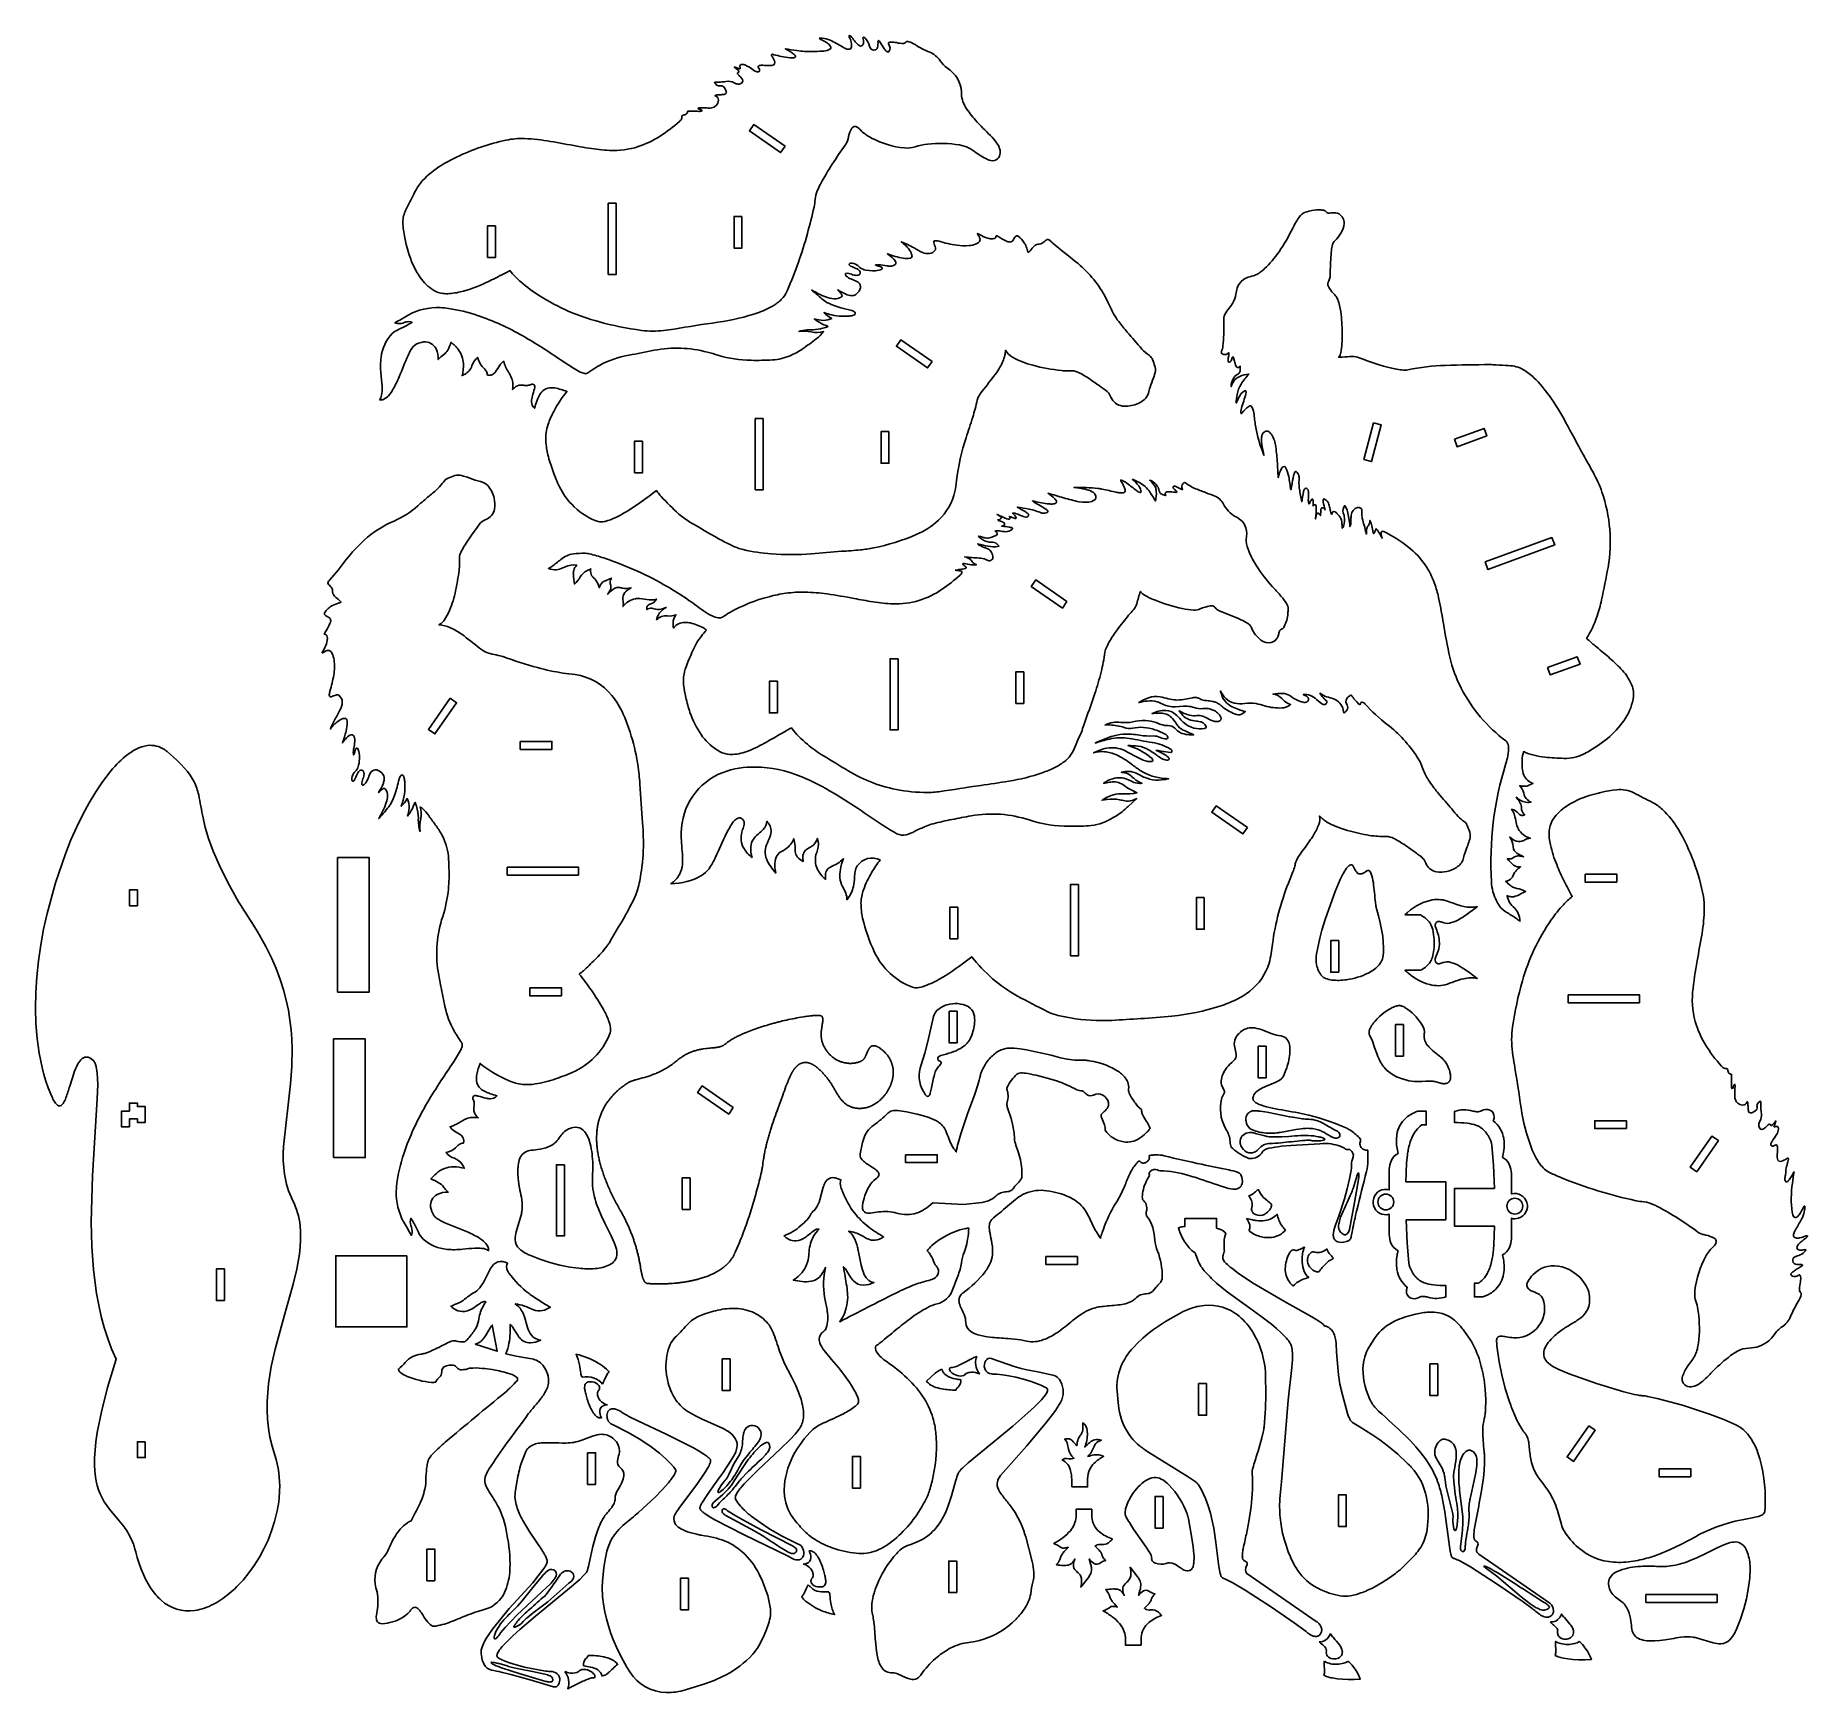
# Model space of a CAD drawing. Extents: x -302 to 369, y -187 to 441.
import ezdxf

# ---------------------------------------------------------------- set-up
doc = ezdxf.new("R2010")
doc.units = 0
doc.header["$MEASUREMENT"] = 0
doc.layers.get('0').update_dxf_attribs({"linetype": 'CONTINUOUS'})

msp = doc.modelspace()

# ---------------------------------------------------------------- linework, layer by layer
for points in [[(-56.38, 411.23, 0.142837), (-57.19, 410.93, 0.299758), (-57.32, 410.4, -0.225991), (-57.45, 409.67, -0.09232), (-58.19, 408.78, -0.037544), (-65.56, 403.18, -0.058932), (-73.85, 399.21, -0.093512), (-84.71, 397.78, -0.024982), (-92.55, 398.61, -0.007114), (-96.99, 399.35, 0.004603), (-107.11, 401.19, 0.031877), (-116.92, 402.27, 0.057032), (-123.91, 401.68, 0.058995), (-142.78, 395.25, 0.023354), (-148.51, 392.11, 0.06408), (-155.56, 386.35, 0.034102), (-157.13, 384.4, 0.023633), (-158.93, 381.22, 0.001351), (-161.96, 375.22, 0.109745), (-163.06, 370.53, 0.040663), (-162.33, 364.69, 0.059281), (-159.22, 354.48, 0.04222), (-156.51, 349.63, 0.096163), (-151.41, 344.75, 0.136015), (-146.72, 343.44, 0.061795), (-141.29, 344.13, 0.049026), (-131.52, 347.65, 0.008195), (-128.71, 348.99, 0.004886), (-122.48, 352.19, 0.047739), (-118.29, 347.89, 0.038445), (-111.07, 342.56, 0.077962), (-88.85, 332.86, 0.03169), (-72.57, 329.52, 0.059083), (-64.22, 329.49, 0.01782), (-60.28, 330.03, -0.008067), (-43.63, 332.62, 0.04967), (-28.1, 336.38, 0.051387), (-21.97, 339.34, 0.07159), (-18.91, 342.01, 0.062994), (-17.32, 344.73, 0.035702), (-9.71, 366.27, 0.013722), (-7.2, 376.29, 0.033619), (-6.82, 379.22, -0.072498), (-5.97, 382.41, -0.031161), (-4.75, 384.98, -0.035937), (4.64, 399.74, 0.11535), (5.92, 403.11, -0.084781), (7.15, 406.22, -0.375127), (9.12, 406.63, -0.065697), (9.56, 406.34, -0.019998), (10.78, 405.12, 0.06837), (14.58, 402.48, 0.098197), (27.11, 398.71, 0.104378), (31.16, 399.17, -0.059936), (35.84, 400.1, -0.072381), (47.99, 399.85, -0.13522), (54.27, 396.87, 0.075756), (59.2, 394.11, 0.211381), (61.78, 394.2, 0.215333), (63.24, 396.13, 0.155186), (63.15, 398.49, 0.070609), (62.02, 400.68, 0.044923), (59.69, 403.38, -0.016436), (54, 409.25, -0.040496), (50.22, 414.23, -0.146493), (48.68, 419.88, 0.244161), (43.33, 428.96, -0.101004), (40.64, 431.79, 0.138306), (36.68, 435.04, -0.029463), (33.8, 436.28, -0.01419), (31.1, 437.87, 0.055098), (28.69, 439, 0.319688), (27.47, 438.65, -0.156111), (26.74, 438.35, -0.073955), (24.02, 438.63, 0.048158), (21.78, 438.81, 0.059129), (21.27, 438.72, 0.526747), (21.13, 437.87, -0.312495), (21.29, 435.38, -0.421085), (20.38, 435.25, -0.065588), (19.27, 436.55), (17.76, 438.93, -0.052954), (17.44, 439.37, 0.511332), (17.11, 439.38, 0.18989), (17.04, 439.2, -0.073247), (16.85, 436.75, -0.294765), (15.86, 435.85, -0.358757), (14.17, 436.49, -0.085538), (13.84, 437.28, 0.156816), (12.11, 440.42, 0.046439), (11.76, 440.7, 0.533494), (11.35, 440.46, -0.079446), (11.53, 438.34, -0.297828), (10.79, 437.37, -0.169332), (10.13, 437.44, -0.089949), (9.38, 437.93, -0.03812), (8.13, 439.32, -0.002892), (6.79, 441.03, 0.199713), (6.15, 441.37, 0.161984), (6.15, 440.76, -0.035241), (6.89, 438.77, -0.09194), (6.98, 437.08, -0.17602), (6.56, 436.28, -0.101386), (6.22, 436.12, -0.145417), (4.76, 436.36, -0.035253), (3.54, 437.05, 0.020019), (-1.09, 439.55, 0.079414), (-4.06, 440.34, 0.041662), (-5.12, 440.34, 0.196999), (-4.89, 439.99, 0.00418), (-3.14, 439.07, -0.042823), (-1.48, 437.91, -0.075371), (-0.93, 437.22, -0.381176), (-1.23, 436.11, -0.07786), (-1.68, 435.89, -0.076994), (-4.08, 435.41, -0.005823), (-7.83, 435.23, -0.037168), (-13.72, 435.64, -0.00915), (-18.1, 436.33, 0.032734), (-16.88, 435.65, -0.029272), (-15.59, 434.75, -0.051916), (-14.62, 434.05, -0.111328), (-14.26, 433.48, -0.281222), (-14.35, 433.17, -0.174885), (-15.34, 432.85, -0.043748), (-16.43, 432.93, -0.03235), (-22.49, 434.06, 0.055775), (-23, 434.21, 0.53975), (-23.3, 433.75, 0.090686), (-22.97, 433.23, -0.117087), (-22.05, 431.16, -0.270419), (-22.49, 430.27, -0.129193), (-24.03, 429.91, -0.004521), (-26.61, 430.06, 0.050816), (-27.94, 429.95, 0.450055), (-28.32, 429.33, 0.148034), (-28.1, 428.9, -0.331922), (-28.03, 427.69, -0.125177), (-28.23, 427.56, -0.167581), (-29.5, 427.81, -0.039156), (-30.02, 428.13, 0.063094), (-33.39, 430.21, 0.147875), (-34.94, 430.32, 0.531295), (-35.21, 429.21, -0.295731), (-35.24, 428.75, -0.218572), (-35.47, 428.72, -0.053055), (-36.78, 429.2, 0.04586), (-37.45, 429.39, 0.030592), (-36.15, 428.3, -0.141728), (-35.68, 427.62, -0.341933), (-35.86, 427.32, -0.082451), (-36.15, 427.2, 0.467813), (-36.19, 426.83, 0.060776), (-35.4, 425.96, -0.065831), (-34.33, 424.63, -0.439605), (-34.9, 423.14, -0.177985), (-36.4, 422.99, -0.084436), (-37.49, 423.41, 0.182455), (-40.62, 423.91, -0.044623), (-42.71, 423.71, -0.014495), (-44.43, 423.67, 0.117121), (-44.82, 423.59, 0.10902), (-44.97, 423.45, 0.044578), (-44.57, 423.11, 0.022359), (-44.12, 422.57, 0.237887), (-42.7, 422.31, -0.234438), (-41.41, 421.83, -0.100177), (-40.87, 421.06, -0.098276), (-40.44, 419.85, -0.334011), (-41, 419.05, -0.093893), (-41.43, 418.96, 0.046442), (-42.79, 418.85, -0.006097), (-43.95, 418.8, 0.096081), (-44.75, 418.59, 0.139469), (-44.63, 418.45, -0.356492), (-43.42, 416.77, -0.353544), (-46.04, 413.89, -0.049224), (-47.95, 413.86, 0.008852), (-50.31, 413.93, 0.12059), (-51.25, 413.71, 0.054751), (-50.61, 413.33, -0.032943), (-50, 413.18, -0.283515), (-49.68, 412.74, -0.091176), (-50.93, 412.58, 0.010028), (-52.19, 412.61, -0.004296), (-55.09, 412.61, -0.277745), (-55.89, 411.39, -0.083981)], [(208.22, 250.68, -0.040772), (207.74, 252.73, -0.462979), (208.24, 253.35, -0.128791), (208.78, 253.26, -0.049562), (218.21, 247.27, -0.147565), (228.24, 232.89, -0.025581), (229.66, 227.66, -0.013372), (231.35, 218.41, 0.015224), (233.8, 205.63, 0.057868), (238.09, 193.83, 0.111184), (255, 173.87, -0.200682), (256, 172.01, -0.073309), (255.78, 168.2, -0.029023), (255.06, 165.31, 0.090055), (249.55, 120.4, 0.106437), (251.5, 113.24, 0.043726), (252.67, 111.25, 0.097324), (255.64, 108.65, -0.029783), (259.22, 106.4, -0.018141), (260.33, 105.53, 0.085694), (259.74, 108.51, 0.113279), (258.26, 110.55, -0.172395), (255.49, 115.21, 0.15305), (255.9, 115.07, 0.082138), (257.48, 114.76, 0.051844), (258.02, 114.81, 0.06517), (260.32, 115.69, -0.010374), (262.51, 116.82, 0.067193), (259.18, 117.94, -0.126116), (256.24, 119.42, -0.021172), (254.99, 120.7, 0.219053), (257.29, 121.94, 0.049125), (258.02, 123.37, -0.105175), (259.72, 125.46, -0.031883), (260.59, 126.1, -0.144272), (258.15, 126.64, -0.051908), (257.78, 126.93, -0.010503), (255.59, 129.18, 0.144221), (257.53, 129.4, 0.053539), (258.29, 129.91, -0.166104), (260.05, 130.27, -0.03772), (261.78, 129.97, -0.044542), (260.92, 130.38, -0.011487), (259.19, 131.38, -0.240347), (257.78, 133.72, 0.139622), (256.48, 137.44, 0.089887), (259.02, 135.86, 0.217327), (261.8, 136.14, -0.074916), (263.61, 136.91, -0.04447), (264.26, 137, -0.202975), (259.74, 140.61, -0.053822), (259.11, 142.31, -0.017577), (258.49, 145.11, 0.065788), (257.72, 147.23, 0.038588), (257.21, 147.98, -0.213749), (259.9, 146.28, 0.180505), (261.06, 145.61, 0.085795), (261.51, 145.64, 0.055747), (262.19, 145.88, -0.16982), (261, 147.78, -0.029013), (260.94, 148.82, 0.124388), (260.23, 150.8, 0.037477), (258.94, 152.53, 0.172299), (263.25, 150.6, 0.069621), (264.57, 150.72, -0.260544), (261.81, 154.07, 0.145007), (260.28, 156.9, 0.032657), (262, 156.7, 0.101739), (263.6, 157.04, -0.015311), (265.35, 157.77, -0.229171), (261.89, 160.93, -0.079183), (261.26, 163.67, -0.057845), (261.39, 168.39, -0.068263), (261.82, 169.83, 0.086745), (269.8, 167.73, 0.019665), (277.09, 167.26, 0.11819), (284.42, 168.86, 0.027778), (286.75, 170.1, 0.043529), (294.4, 175.58, 0.06709), (300.37, 182.45, 0.10947), (303.4, 190.8, 0.136956), (302.58, 195.55, 0.081604), (298.62, 201.25, 0.024966), (293.88, 205.71, 0.004518), (288.89, 209.91, -0.009427), (285.61, 212.76, 0.05985), (289.52, 220.97, 0.033488), (291.28, 227.34, 0.004868), (293.78, 239.7, 0.12504), (291.46, 268.26, 0.042419), (288.07, 275.76, 0.00249), (284.33, 282.47, -0.002268), (277.68, 294.78, 0.032317), (271.53, 304.75, 0.039698), (265.68, 311.6, 0.056565), (261.69, 314.64, 0.125464), (256.08, 316.17, -0.009386), (251.37, 316.48, 0.014605), (249.01, 316.55, 0.007702), (232.09, 316.28, 0.046505), (217.87, 314.54, -0.040768), (216.83, 314.47, -0.048831), (211.78, 315.19, -0.03478), (199.39, 319.17, 0.10837), (196.89, 319.64, 0.01146), (193.11, 319.38, -0.017336), (191.71, 319.36, 0.129207), (192.5, 321.15, 0.047421), (193, 327.78, 0.025874), (192.58, 335.51, 0.033105), (191.7, 340.16, 0.076913), (190.7, 342.35, 0.036415), (189.61, 343.6, -0.052159), (187.81, 346.14, -0.291498), (187.95, 348.31, 0.100968), (188.38, 349.8, 0.019815), (188.44, 351.58, -0.005973), (188.82, 359.15, -0.016783), (189.17, 361.5, -0.161306), (190.32, 363.66, 0.089163), (192.47, 366.38, 0.127736), (193.73, 370.08, 0.279506), (191.81, 373.68, 0.112324), (190.23, 374.16, 0.051412), (188.34, 374.03, -0.16524), (187.15, 374.24, -0.092947), (186.7, 374.74, 0.125953), (186.28, 375, 0.057677), (184.96, 375.2, 0.067401), (181.53, 374.96, 0.026223), (179.13, 374.38, 0.177324), (176.71, 372.43, 0.037854), (174.23, 368.28, -0.038532), (169.08, 359.38, -0.049801), (163.48, 352.83, -0.077668), (160.15, 350.54, -0.055971), (158.33, 350.01, 0.130894), (154.76, 348.13, 0.127166), (153.23, 345.6, 0.038662), (152.72, 343.24, -0.075245), (151.59, 340.02, -0.030197), (151.01, 339.09, -0.007341), (149.21, 336.8, 0.135954), (148.19, 334.26, 0.026991), (148.09, 333.12), (148.07, 327.93, -0.031564), (147.8, 323.65, -0.056242), (147.21, 321.47, 0.272827), (147.32, 320.76, 0.229465), (148.98, 320.4, 0.099194), (149.44, 320.66, -0.031572), (150, 321.1, -0.080858), (149.92, 319.7, 0.013761), (149.75, 318.22, 0.20006), (149.95, 317.58, 0.432905), (150.71, 317.72, 0.063666), (151.28, 319.11, -0.247859), (151.65, 319.47, -0.082897), (152.04, 318.26, 0.030457), (152.53, 316.51, 0.051747), (152.95, 315.71, 0.306496), (153.66, 315.52, 0.173615), (154.3, 315.98, -0.060536), (154.27, 314.05, -0.169479), (153.68, 313.12, 0.145464), (151.87, 311.51, 0.128949), (150.93, 309.02, 0.052774), (150.95, 308.26, -0.109176), (152.35, 310.86, -0.117563), (154.18, 312.08, -0.084076), (157.62, 312.97, 0.033272), (154.66, 309.18, 0.101105), (153.15, 305.23, 0.029524), (152.82, 301.99, -0.018868), (154.16, 304.73, -0.124912), (155.83, 306.54, -0.133567), (156.32, 306.7, -0.211507), (156.48, 306.59, -0.143071), (156.49, 305.48, -0.009734), (154.77, 299.99, 0.110694), (154.64, 297.93, 0.132252), (154.97, 298.18, -0.063855), (157.55, 300.74, -0.459191), (158.77, 300.49, -0.075498), (159.36, 298.89, -0.027738), (159.73, 296.43, 0.018906), (160.45, 291.45, 0.042026), (163.34, 282.17, -0.016788), (162.53, 286.41, -0.048138), (162.43, 288.91, -0.09246), (162.82, 290.33, -0.227671), (164.19, 291.33, -0.189015), (165.26, 291.03, -0.088625), (165.95, 290.36, -0.11703), (167.69, 286.11, -0.021319), (168.36, 279.92, -0.00174), (168.75, 273.71, -0.062294), (169.99, 277.18, -0.121512), (170.6, 277.81, -0.361151), (171.49, 277.62, -0.073956), (171.68, 277.35, -0.067967), (172.72, 274.1, -0.015404), (173.49, 269.14, 0.039815), (173.87, 270.67, -0.026904), (174.57, 274.48, -0.022071), (174.92, 275.57, -0.271564), (175.42, 276, -0.186502), (175.63, 275.94, -0.174188), (176.55, 274.44, -0.078441), (176.64, 272.65, 0.041838), (176.67, 270.42, 0.021178), (176.97, 268.21), (177.65, 264.55, 0.047984), (177.87, 265.6, 0.008778), (178.31, 268.23, -0.090626), (178.71, 269.39, -0.520928), (179.9, 269.38, -0.126081), (180.23, 268.09, -0.004085), (180.15, 265.19, 0.095126), (180.41, 263.66, -0.045265), (181.02, 264.76, -0.042376), (181.4, 265.39, -0.123571), (181.68, 265.58, -0.31691), (181.83, 265.49, -0.125343), (182.03, 264.68), (181.99, 262.98, -0.149927), (182.51, 263.42, -0.353541), (183, 263.24, -0.139967), (183.15, 262.6, -0.018029), (182.91, 258.06, -0.091352), (183.08, 259.23, -0.081701), (183.32, 259.98, -0.428919), (184.13, 260.08, -0.061096), (184.79, 259.3, -0.016896), (184.92, 261.68, -0.41913), (185.62, 262.27, -0.136339), (185.89, 262.14, -0.037085), (186.51, 261.5, -0.01849), (185.79, 264.52, -0.040065), (185.73, 265.29, -0.535475), (186.3, 265.58, -0.054893), (187.19, 264.91, -0.124886), (188.1, 263.09, -0.009056), (188.46, 261.34, 0.07693), (189.07, 259.79, -0.132825), (189.49, 260.7, -0.352835), (190.28, 260.79, -0.117362), (190.69, 260.44, 0.007817), (191.83, 259.2, -0.158132), (192.84, 256.96, -0.027287), (192.95, 255.48, 0.016373), (193.01, 254.5, 0.070756), (193.44, 255.23, 0.139796), (193.77, 259.13, 0.017005), (193.38, 260.33, -0.232909), (193.95, 263.12, -0.098984), (195.03, 260.81, -0.027964), (195.54, 258.28, -0.008174), (195.92, 255.18, 0.130097), (196.23, 256.33, -0.024215), (196.32, 257.91, -0.00918), (196.37, 259.43, -0.308176), (198.84, 262.4, -0.452621), (200.48, 261.21, -0.047988), (200.42, 260.25, 0.071036), (200.6, 258.29, 0.016355), (201.3, 255.73, -0.004463), (202.19, 252.31, -0.087575), (202.34, 254.45, -0.104557), (202.95, 255.59, 0.158869), (203.49, 257.48, -0.06344), (204.22, 255.4, -0.013544), (204.69, 252.88, 0.155344), (204.93, 252.5, 0.139595), (205.42, 253.33, -0.042289), (205.74, 254.25, -0.17433), (206.27, 253.9, -0.053857), (207.5, 251.89, 0.018107)], [(-88.52, 316.26, -0.079043), (-77.38, 320.13, 0.003836), (-67.86, 322, -0.112726), (-47.6, 321.28, -0.018382), (-43.62, 320.09, 0.066441), (-31.08, 318.19, 0.018178), (-22.96, 318.34, 0.088482), (-16.26, 319.95, 0.055063), (-11.64, 322.47, 0.006398), (-6.34, 326.31, 0.080548), (-3.61, 329.1, -0.151445), (-8.24, 328.97, 0.085207), (-12.91, 329.13, -0.049272), (-9.81, 329.74, -0.020161), (-7.53, 329.79, 0.066512), (-3.88, 330.34, 0.011947), (-1.95, 330.99, 0.051817), (-2.63, 331.38, -0.048321), (-5.81, 332.91, -0.039551), (-7.12, 333.89, 0.062515), (-3.67, 333.31, 0.119061), (-0.47, 334.07, -0.067947), (-2.76, 335.6, -0.031119), (-3.4, 336.26, 0.003824), (-1.4, 335.61, 0.086554), (6.16, 334.98, 0.027734), (7.41, 335.18, 0.075362), (8.23, 335.55, 0.272317), (8.44, 336.16, 0.153628), (8.31, 336.4, 0.107668), (7.17, 337.02, 0.00468), (2.9, 338.11, -0.07117), (-2.72, 340.41, -0.038302), (-4.69, 341.91, 0.005101), (-8.05, 344.81, 0.032398), (-2.87, 342.25, 0.071511), (0.41, 341.47, 0.147983), (3.04, 342.13, 0.230176), (3.42, 342.67, 0.118083), (3.39, 342.9, 0.105765), (2.67, 343.93, -0.046792), (1.81, 344.86, 0.063509), (5.9, 342.88, 0.099865), (7.56, 342.72, 0.147904), (8.95, 343.37, 0.151784), (10.41, 345.68, 0.277411), (9.67, 347.66, 0.083251), (8.78, 348.21), (6.76, 349.03, -0.082674), (5.03, 350.14, -0.10502), (4.66, 350.68, -0.449585), (4.92, 351.14, -0.120739), (6, 351.11, 0.006927), (7.91, 350.5, 0.136853), (9.7, 350.52, 0.406145), (10.31, 351.58, 0.178601), (9.1, 352.82, 0.029653), (7.07, 353.71, -0.097317), (6.28, 354.24, -0.102957), (6.07, 354.53, -0.320962), (6.2, 354.83, -0.184478), (6.63, 354.99, -0.183243), (9.11, 354.31, -0.021923), (10.16, 353.42, 0.114375), (12.42, 352.38, 0.098572), (17.37, 352.35, 0.06385), (18.34, 352.68, 0.073001), (18.65, 352.93, 0.256419), (18.68, 353.19, 0.211404), (17.99, 353.68, -0.028929), (16.9, 354.02, -0.06355), (16.13, 354.26, -0.362139), (16.11, 354.33, -0.362139), (16.18, 354.37, -0.075257), (17.08, 354.44, -0.017274), (20.46, 353.96, 0.054482), (22.16, 353.91, 0.051034), (22.95, 354.08, 0.22447), (23.75, 354.96, 0.181687), (23.64, 355.71, 0.08075), (22.87, 356.68, 0.026791), (21.92, 357.53, -0.007244), (20.61, 358.6, 0.050209), (26.59, 356.88, 0.079281), (29.17, 356.87, 0.401951), (29.93, 357.81, 0.111892), (29.01, 359.99, 0.068627), (27.05, 362.16, 0.017085), (25.87, 363.15, -0.024527), (30.7, 360.81, 0.027899), (33.86, 359.08, 0.126008), (36.5, 358.65, 0.22989), (38.8, 360.14, 0.184261), (38.86, 360.8, -0.014914), (38.15, 362.81, -0.261559), (38.3, 363.43, -0.168414), (38.48, 363.52, -0.088315), (40.18, 363.35, 0.042931), (46.92, 361.79, 0.051766), (51.45, 361.67, 0.074134), (54.27, 362.36, 0.060908), (55.28, 362.97, 0.278394), (55.66, 364.32, 0.082859), (55.17, 365.43), (54.86, 365.95, -0.116267), (54.75, 366.24, -0.29966), (54.84, 366.24, -0.076836), (55.25, 366.06, 0.061445), (58.67, 364.49, 0.078079), (60.52, 364.23, 0.142308), (61.47, 364.55, 0.148609), (61.76, 365, -0.069316), (61.84, 365.42, -0.118912), (62.53, 365.17, 0.029215), (65.55, 363.44, 0.102116), (67.18, 363.01, 0.233889), (68.1, 363.52, 0.021879), (68.89, 364.86, -0.192623), (69.51, 365.38, -0.224041), (70.22, 365.21, -0.099646), (72.46, 362.76, -0.036716), (73.06, 361.66, -0.011422), (73.72, 359.76, 0.048518), (74.07, 359.07, 0.068613), (74.68, 359.69, -0.043007), (76.32, 361.55, -0.065782), (77.25, 362.16, -0.147347), (78.18, 362.25, 0.153593), (79.22, 362.57, 0.028021), (80.74, 363.79, -0.130856), (81.27, 364.05, -0.10524), (81.56, 364.02, -0.100076), (82.45, 363.42, 0.012647), (83.25, 362.67, 0.004974), (92.05, 355.54, -0.097683), (102.97, 342.68, -0.025447), (104.75, 339, 0.057048), (108.27, 332.87, 0.020448), (111.52, 328.85, -0.002705), (117.06, 322.45, 0.076681), (119.96, 319.97, -0.121344), (121.12, 318.44, 0.024259), (122.01, 315.97, -0.118792), (122.17, 314.23, -0.05738), (121.46, 311.5, 0.008831), (120.17, 307.98, 0.02587), (119.58, 305.76, -0.147884), (118.04, 303.36, -0.09944), (115.05, 301.58, -0.118237), (109.66, 300.85, -0.267266), (105.33, 304.22, 0.154765), (103.23, 306.93, -0.002283), (96.8, 311.42, 0.048306), (92.42, 313.84, 0.05585), (90.93, 314.24, 0.051464), (89.4, 314.2, -0.044974), (86.56, 314.31, -0.038064), (75.73, 316.29, -0.061053), (68.04, 319.36, -0.120014), (65.33, 322.02, -0.06348), (65.11, 320.09, -0.074184), (63.28, 315.56, -0.02738), (61.48, 312.83, -0.006022), (56.46, 306.42, 0.030562), (55.21, 304.55, 0.058133), (54.67, 303.13, -0.017574), (52.94, 296.58, -0.003165), (50.43, 288.84, 0.050038), (46.81, 272.54, -0.021631), (46.18, 268.49, -0.154733), (39.94, 257.58, -0.087497), (31.55, 252.11, -0.052454), (15.35, 247.05, -0.0211), (10.35, 246.3, -0.004593), (3.26, 245.77, 0.002667), (-8.14, 244.85, -0.039032), (-23.43, 244.78, -0.034607), (-34.03, 246.41, -0.056044), (-38.4, 248, -0.014219), (-43.49, 250.64, -0.004957), (-54.23, 256.87, -0.042438), (-58.46, 259.91, -0.02345), (-65.13, 266.58, -0.013891), (-66.98, 268.78, -0.010842), (-74.76, 263.1, -0.034041), (-82.3, 258.63, -0.051132), (-86.38, 257.12, -0.048395), (-88.07, 256.92, -0.093249), (-89.85, 257.3, -0.11009), (-99.06, 263.59, -0.078041), (-103.69, 270.18, -0.031575), (-106.26, 276.43, -0.027342), (-108.07, 282.37, -0.036065), (-108.88, 287.52, -0.105446), (-108.01, 293.93, -0.039511), (-105.87, 298.78, -0.046926), (-100.89, 306.4, 0.046955), (-105.42, 307.7, 0.092654), (-108.17, 307.64, 0.172462), (-110.54, 306.07, 0.060351), (-111.65, 304.28, 0.032585), (-112.61, 301.73, -0.006243), (-113.18, 299.99, -0.218533), (-114.27, 302.5, -0.072741), (-113.93, 304.71, 0.003821), (-113.18, 307.37, 0.062879), (-113.06, 308.28, 0.156778), (-113.3, 308.86, 0.251342), (-114.47, 309.07, 0.046514), (-115.07, 308.81, -0.106571), (-116.47, 308.63, 0.011804), (-118.22, 308.79, 0.204784), (-120.8, 307.81, 0.041014), (-121.47, 307.08, 0.097399), (-121.49, 310.45, 0.042551), (-121.83, 311.47, 0.043414), (-123, 313.66, -0.074631), (-124.89, 317.82, 0.1046), (-126.36, 316.31, -0.003713), (-127.89, 313.87, -0.09619), (-129.02, 312.82, -0.143051), (-130.31, 312.53, -0.055113), (-131.06, 312.64, 0.18044), (-132.09, 314.95, -0.154482), (-134.68, 319.28, 0.16158), (-136.86, 316.07, -0.079709), (-137.95, 314.21, -0.079523), (-139.5, 312.97, -0.030025), (-140.63, 312.36, 0.068509), (-140.1, 317.01, 0.149832), (-141.96, 322.15, 0.055498), (-144.7, 325.03, -0.032422), (-146.06, 322.08, -0.108806), (-147.64, 320.32, 0.067676), (-149.64, 318.46, 0.113347), (-150.47, 322.52, 0.319612), (-155.21, 325.14, 0.128593), (-158.77, 323.73, 0.084964), (-159.9, 322.34, 0.035779), (-161.11, 320.04, 0.002757), (-164.47, 311.93, -0.025513), (-166.69, 307.35, -0.049967), (-168.51, 304.77, -0.101074), (-170.36, 303.39, -0.115958), (-171.85, 303.15, 0.097611), (-171.13, 304.95, 0.065285), (-170.91, 307.97, 0.009169), (-171.37, 313.16, -0.050823), (-171.34, 319.44, -0.162457), (-167.07, 328.36, -0.078237), (-164.73, 329.86, 0.034949), (-161.59, 331.4, 0.006977), (-159.57, 332.65, 0.118672), (-161.95, 332.76, 0.043278), (-163.11, 332.33, -0.11403), (-165.24, 332.19, -0.022874), (-166.08, 332.34, -0.009193), (-161.06, 335.31, -0.140481), (-148.87, 338.16, -0.028748), (-145.76, 337.86, -0.046098), (-134.78, 335.2, -0.048161), (-117.63, 327.45, -0.019677), (-103.12, 318.31, 0.006202), (-98.36, 315.24, 0.012573), (-95.8, 313.76, 0.057494), (-94.08, 313.14, 0.229435), (-92.92, 313.44, -0.030215), (-91.43, 314.44, -0.020905)], [(-143.66, 63.97, -0.067835), (-147.12, 73.15, -0.007492), (-148.63, 80.74, -0.011616), (-149.71, 86.47, -0.116005), (-147.97, 107.33, 0.058729), (-145.81, 117.72, 0.034588), (-145.6, 125.66, 0.017223), (-145.78, 130.15, 0.101289), (-148.33, 138.31, 0.039687), (-150.76, 142.1, 0.002555), (-153.46, 145.84, 0.046825), (-155.39, 148, 0.03239), (-156.5, 148.88, -0.141383), (-156.3, 144.47, 0.095027), (-156.53, 139.58, -0.080435), (-157.19, 144.63, 0.080215), (-157.89, 149.11, 0.016458), (-158.38, 150.54, 0.060426), (-158.77, 149.87, -0.049165), (-160.3, 146.69, -0.038745), (-161.29, 145.37, 0.052805), (-160.73, 148.39, 0.133268), (-161.47, 152.02, -0.100181), (-163.67, 149.09, 0.112683), (-162.36, 158.46, 0.025479), (-162.6, 160.02, 0.199166), (-163.21, 160.92, 0.239362), (-163.59, 160.91, 0.162909), (-164.26, 160.13, 0.046713), (-164.49, 159.45, -0.027488), (-166.19, 153.23, -0.084717), (-168.83, 148.36, -0.01214), (-171.07, 145.79, 0.013043), (-172.2, 144.44, 0.043966), (-169.33, 150.52, 0.067499), (-168.87, 153.03, 0.147675), (-169.58, 155.61, 0.276984), (-170.18, 155.9, 0.14629), (-171.28, 155.22, -0.047142), (-172.26, 154.3, 0.054033), (-170.45, 157.86, 0.049008), (-170.1, 159.33, 0.243874), (-171.09, 161.77, 0.122491), (-172.95, 162.88, 0.284407), (-175.05, 162.18, 0.094414), (-175.9, 160.57, -0.063711), (-177.1, 158.05, -0.08538), (-177.93, 157.21, -0.528978), (-178.56, 157.42, -0.127217), (-178.5, 158.5, 0.013968), (-177.88, 160.51, 0.139277), (-177.94, 162.26, 0.379421), (-179.01, 162.8, 0.144681), (-180.1, 161.81, 0.046032), (-181.08, 159.64, -0.116081), (-181.74, 158.66, -0.458736), (-182.27, 158.74, -0.154243), (-182.41, 159.09, -0.169345), (-181.72, 161.59, -0.029638), (-180.75, 162.72, 0.105602), (-179.83, 164.75, 0.131829), (-179.97, 170.66, 0.196275), (-180.48, 171.19, 0.314844), (-180.74, 171.09, 0.099362), (-181.21, 170.06, -0.020501), (-181.62, 168.71, -0.135581), (-181.73, 168.59, -0.094612), (-181.85, 169.49, -0.032815), (-181.64, 171.1, 0.013265), (-181.29, 173.61, 0.10414), (-181.5, 175.47, 0.461234), (-183.2, 176.09, 0.069383), (-183.6, 175.82, 0.0462), (-185.14, 174.15, -0.010825), (-186, 173.1, 0.028618), (-184.56, 177.63, 0.061215), (-184.17, 180.95, 0.096451), (-184.35, 181.88, 0.077242), (-184.61, 182.27, 0.145762), (-184.97, 182.4, 0.125517), (-186.35, 182.09, 0.097963), (-189.56, 179.57, 0.020473), (-190.54, 178.36, -0.008383), (-189.08, 181.56, -0.008378), (-186.89, 185.51, 0.123306), (-186.01, 188.54, 0.248359), (-187.37, 191.18, 0.180514), (-188.16, 191.38, 0.104371), (-188.5, 191.24, -0.014831), (-190.09, 190.66, -0.133821), (-190.68, 190.68, -0.214295), (-190.91, 190.97, -0.096233), (-190.96, 191.38, -0.037845), (-190.72, 192.73, 0.033358), (-189.25, 198.84, 0.066497), (-189.13, 204.54, 0.080817), (-189.95, 207.14, 0.050035), (-190.39, 207.79, 0.284757), (-191.81, 208.14, 0.056058), (-192.44, 207.88, 0.006873), (-193.56, 207.23, -0.371157), (-193.64, 207.27, -0.203127), (-193.62, 207.43, 0.027111), (-192.29, 210.01, 0.082729), (-191.62, 212.78, 0.129258), (-191.9, 213.88, 0.160552), (-192.31, 214.2, 0.061662), (-192.82, 214.33, -0.217243), (-192.77, 214.6, -0.049454), (-192.5, 215.14, 0.039618), (-190.7, 218.35, 0.064607), (-190.42, 219.44, 0.115536), (-190.54, 220.17, 0.099346), (-190.8, 220.48, 0.031186), (-192.34, 221.44, -0.306776), (-192.8, 222.31, -0.095935), (-192.72, 222.51, -0.129919), (-189.76, 225.18, -0.058338), (-187.24, 226.18, 0.044065), (-186.54, 226.44, 0.406655), (-186.53, 226.64, 0.082254), (-186.79, 226.91, 0.014271), (-188.46, 228.29, -0.050808), (-189.4, 229.41, -0.168135), (-189.67, 230.67, 0.116354), (-189.75, 231.28, 0.069199), (-190.04, 231.82, 0.022223), (-191.07, 233.07, -0.157613), (-191.45, 233.87, -0.190606), (-191.25, 234.41, -0.015052), (-190.85, 234.85, 0.018427), (-184.5, 242.64, -0.041389), (-177.76, 249.99, -0.082685), (-166.41, 257.25, 0.082802), (-157.38, 263.07, -0.012858), (-153.12, 266.68, 0.018215), (-149.77, 269.64, 0.031423), (-147.6, 272.05, -0.158538), (-145.92, 273.57), (-144.04, 274.22, -0.17078), (-141.28, 274.62, -0.036), (-139.61, 274.2, -0.005405), (-135.65, 272.74, 0.032329), (-133.57, 272.2, -0.13457), (-130.9, 270.72, -0.132564), (-128.48, 265.89, -0.102662), (-128.34, 261.75, -0.254906), (-131.61, 257.83, 0.145718), (-134.16, 255.93, -0.001731), (-138.35, 250.01, 0.034952), (-141.1, 245.3, 0.092588), (-141.63, 243.41, 0.009541), (-141.61, 241, -0.024808), (-141.75, 238.54, -0.021269), (-143.06, 230.81, -0.039461), (-145.33, 223.39, -0.055589), (-147.29, 219.77, -0.056251), (-148.59, 218.38, -0.047071), (-149.42, 217.84, -0.09855), (-145.06, 216.81, -0.05491), (-140.73, 214.31, -0.01128), (-133.98, 209.06, 0.017062), (-132.52, 208.03, 0.072049), (-129.93, 206.98), (-129.18, 206.8, -0.01154), (-126.15, 206.12, -0.018161), (-125.16, 205.83, 0.016245), (-112, 201.67, 0.026713), (-102.37, 199.6, 0.00602), (-97.8, 199.02, -0.194929), (-83.81, 191.1, -0.065662), (-79.52, 184.08, -0.076089), (-73.54, 161.22, -0.010793), (-73.21, 157.51, 0.004744), (-72.18, 142.77, -0.024747), (-71.93, 132.29, -0.020341), (-72.33, 127.04, -0.006469), (-73.03, 122.51, -0.054595), (-74.61, 115.86, -0.023475), (-75.26, 114.34, -0.003522), (-77.72, 109.59, -0.006452), (-84.89, 97.26, -0.028451), (-85.65, 96.13, -0.035399), (-90.33, 90.88, -0.014833), (-94.65, 86.77, -0.01448), (-96.18, 85.51, -0.005387), (-91.73, 79.48, -0.027357), (-86.98, 72.03, -0.036168), (-85.05, 67.88, -0.047841), (-84.35, 65.16, -0.133467), (-84.75, 62.52, -0.195065), (-98.9, 48.17, -0.018121), (-106.11, 45.44, -0.046553), (-113.93, 43.68, -0.084877), (-119.73, 43.99, -0.046468), (-124.47, 45.76, -0.057491), (-133.8, 51.6, 0.040272), (-135.03, 47.45, 0.059723), (-135.18, 45.09, 0.204024), (-133.54, 41.99, 0.066166), (-131.59, 40.81, 0.023647), (-129.93, 40.14, 0.004179), (-127.39, 39.31, -0.221576), (-129.93, 38.22, -0.049112), (-131.44, 38.39, -0.022024), (-134.47, 39.25, 0.07677), (-135.72, 39.42, 0.368768), (-136.5, 38.65, 0.167601), (-136.33, 37.65, -0.142778), (-136.02, 36.03), (-136.18, 34.44, 0.226834), (-135.03, 31.51, 0.029904), (-134.48, 31.02, 0.120362), (-138.43, 30.83, 0.054248), (-140.08, 30.07, -0.037779), (-143.6, 28.16, -0.03573), (-145.22, 27.6, 0.108884), (-143.49, 25.98, -0.023328), (-140.97, 24.38, -0.304075), (-140.04, 21.42, 0.172257), (-142.14, 20.57, 0.015624), (-143.12, 19.64, -0.126166), (-146.69, 17.81, 0.159924), (-143.48, 15.64, -0.169479), (-140.5, 13.21, -0.028036), (-139.76, 11.86, 0.054025), (-143.77, 12.41, 0.187631), (-150.36, 9.88, 0.035356), (-152.42, 7.8, -0.026894), (-149.62, 6.51, -0.12622), (-147.52, 4.58, 0.023604), (-146.46, 3.38, 0.028182), (-145.86, 2.85, 0.121417), (-150.1, 1.91, 0.316562), (-152.53, -2.78, 0.113865), (-151.31, -6.03, 0.104774), (-150.14, -7.14, 0.048376), (-147.1, -8.78), (-138.92, -12.16, -0.026788), (-134.54, -14.32, -0.056321), (-131.93, -16.26, -0.091364), (-130.82, -17.82, -0.117983), (-130.55, -19.36, 0.113696), (-133.09, -18.5, 0.038488), (-135.76, -18.44, 0.010595), (-140.39, -18.85, -0.045665), (-146.27, -18.91, -0.160313), (-155.36, -14.97, -0.107795), (-157.19, -12.35, 0.018382), (-158.65, -9.35, 0.010595), (-160.05, -7.08, 0.14993), (-160.05, -9.84, -0.142811), (-159.56, -12.57, -0.043536), (-159.74, -13.59, -0.009166), (-162.68, -8.64, -0.136722), (-165.57, 3.17, -0.034985), (-165.21, 7.05, -0.047572), (-162.23, 18.82, -0.049129), (-153.8, 36.66, -0.013002), (-148.62, 45, -0.001707), (-143.9, 52.12, 0.028813), (-140.91, 57.2, 0.117585), (-140.53, 58.99, 0.068926), (-141.22, 60.1, -0.004271), (-142.89, 62.66, -0.014171)], [(46.34, 238.57, -0.022736), (48.26, 238.36, -0.071504), (48.71, 238.19, -0.334129), (48.82, 237.59, -0.122981), (48.18, 236.79, -0.032953), (41.39, 231.4, -0.07157), (32.54, 227.12, -0.083624), (22.77, 225.84, -0.032349), (15.16, 226.62, -0.008186), (7.98, 227.91, 0.01172), (-2.29, 229.62, 0.026613), (-10.53, 230.29, 0.036187), (-17.88, 229.89, 0.030241), (-24.24, 228.56, 0.068991), (-39.14, 222.56, 0.00841), (-41.85, 220.86, -0.172024), (-43.48, 220.51, -0.076545), (-45.85, 221.25, -0.047436), (-49.16, 223.22, 0.004302), (-55.41, 227.73, 0.02158), (-62.68, 232.29, 0.050864), (-86.23, 243.04, 0.015263), (-91.72, 244.68, 0.057995), (-93.95, 245.01, 0.042491), (-98.44, 244.8, 0.136179), (-103.2, 242.69, -0.024958), (-106.64, 240.01, -0.020901), (-107.87, 239.24, 0.086535), (-104.88, 238.78, 0.113114), (-102.45, 239.48, -0.16949), (-97.14, 240.5, 0.101851), (-98.29, 238.54, 0.101538), (-98.42, 236.99, 0.014154), (-98.01, 233.33, 0.065239), (-95.8, 236.1, -0.133185), (-93.33, 238.39, -0.028557), (-91.8, 239.08, 0.154876), (-91.72, 237.06, 0.086659), (-91.22, 236.24, 0.024569), (-90.32, 235.32, -0.10504), (-88.94, 233, -0.03155), (-88.64, 231.96, -0.132291), (-87.37, 234.02, -0.088423), (-86.29, 234.64, 0.003513), (-84.03, 235.61, 0.230419), (-84.28, 232.85, -0.162319), (-84.41, 231.35, -0.035702), (-84.67, 230.75, -0.023163), (-85.41, 229.52, -0.049541), (-82.97, 231.63, -0.105584), (-81.67, 232.11, -0.048931), (-81.19, 232.11, -0.027581), (-79.79, 231.82, 0.111845), (-76.58, 231.95, 0.084994), (-78.88, 230.15, 0.224068), (-79.62, 227.4, -0.075505), (-79.51, 225.44, -0.04418), (-79.65, 224.79, -0.193589), (-74.92, 227.77, -0.05978), (-73.3, 227.84, -0.010402), (-69.64, 227.4, 0.048418), (-67.89, 227.42, 0.046813), (-66.92, 227.66, -0.214666), (-69.43, 225.71, 0.179824), (-70.47, 224.85, 0.086353), (-70.59, 224.42, 0.053886), (-70.6, 223.7, -0.136227), (-68.71, 224.2, -0.086917), (-67.81, 223.99, 0.14958), (-65.3, 223.86, 0.037106), (-63.24, 224.48, 0.151086), (-66.34, 221.49, 0.093189), (-66.86, 219.8, -0.259264), (-62.77, 221.25, 0.146128), (-59.58, 221.72, 0.039062), (-60.38, 220.13, 0.091357), (-60.6, 218.75, 0.007121), (-60.51, 216.66, -0.242684), (-56.11, 218.84, -0.066586), (-54.01, 218.6, -0.066447), (-49.08, 216.7, -0.059809), (-47.97, 215.85, -0.059991), (-48.42, 215.35, 0.063229), (-51.97, 210.49, 0.02647), (-55.73, 201.99, 0.054772), (-56.63, 198.21, 0.045683), (-56.63, 195.14, 0.036117), (-55.81, 190.38, 0.029081), (-54.22, 184.66, 0.065035), (-50.04, 176.33, 0.096726), (-44.07, 170.52, 0.04106), (-42.04, 169.41, 0.118064), (-38.04, 168.74, 0.077384), (-31.95, 170.14, 0.031689), (-25.21, 173.46, 0.004529), (-19.55, 176.71, -0.009558), (-15.76, 178.82, 0.058846), (-9.71, 172.61, 0.036049), (-3.65, 168.27, -0.001179), (5.72, 162.53, 0.092263), (25.29, 155.25, 0.052025), (37.28, 154.36, 0.023875), (40.08, 154.62, 0.001047), (55.96, 157.03, 0.00452), (66.62, 158.62, 0.041714), (79.3, 161.81, 0.02777), (83.87, 163.72, 0.047298), (87.55, 165.96, 0.067232), (90.04, 168.44, 0.048544), (90.96, 170, 0.009288), (94.12, 177.25, 0.013255), (95.07, 179.85, 0.000889), (99.23, 191.86, 0.017657), (101.62, 199.99, 0.027333), (103.03, 207.51, -0.087733), (103.73, 209.52, -0.051122), (106.33, 214, -0.018027), (107.85, 216.19, -0.009966), (112.04, 221.52, -0.004566), (113.86, 223.6, 0.103745), (115.11, 225.9, -0.019482), (116.53, 230.6, 0.130507), (117.51, 229.53, 0.050615), (121.85, 227.33, 0.040567), (132.39, 224.03, 0.039309), (136.78, 223.47, 0.111082), (139.17, 223.93, -0.0579), (142.97, 225.1, -0.193285), (144.57, 224.72, -0.043433), (145.13, 224.1, 0.109497), (146.38, 223.26, -0.002769), (153.94, 220.13, -0.03193), (156.61, 218.8, -0.02198), (157.71, 218.07, -0.12391), (158.43, 217.13, 0.10992), (161.59, 212.57, 0.10837), (164.02, 211.18, 0.269324), (167.85, 212.19, 0.096494), (168.71, 213.7, 0.023311), (169.09, 215.19, -0.173283), (169.68, 216.13, -0.078974), (170.28, 216.36, 0.123193), (170.67, 216.66, 0.055102), (171.02, 217.24, 0.093048), (172.41, 222.27, 0.021839), (172.51, 224.02, 0.136903), (171.92, 225.95, 0.038481), (169.46, 229.21, 0.011899), (166.55, 232.34, -0.043151), (160.53, 240.23, -0.041242), (157.7, 245.54, -0.080768), (156.62, 249.64, -0.056885), (156.74, 251.48, 0.133725), (156.15, 255.61, 0.118216), (154.53, 257.61, 0.053459), (152.48, 258.97, -0.151738), (148.05, 263.64, 0.067345), (146.64, 265.51, 0.104068), (144.46, 266.86, -0.020472), (141.16, 268.07, -0.013071), (136.91, 269.72, -0.040091), (134.57, 271.03), (133.54, 271.8, 0.306334), (132.93, 271.77, 0.292512), (132.17, 269.93, 0.04332), (132.41, 269.38, -0.12276), (132.43, 269.2, -0.104054), (131.92, 269.34, 0.025453), (129.97, 270.31, 0.068162), (129.35, 270.5, 0.395976), (128.91, 270.12, 0.24562), (129.22, 269.44, 0.028619), (130.32, 268.49, -0.467151), (130.28, 268.21, -0.228188), (129.84, 268.14, 0.043659), (126.87, 268.37, 0.136816), (126.13, 268.12, 0.3018), (125.95, 267.53, 0.028157), (126.14, 266.9, -0.073707), (124.18, 267.72, -0.221861), (123.63, 268.69, 0.130179), (122.92, 270.51, 0.140705), (120.76, 272.46, 0.050015), (120.04, 272.69, -0.13031), (122.18, 270.12, -0.094543), (122.5, 268.55, -0.09126), (122.18, 264.81, 0.022495), (120.06, 268.31, 0.125271), (116.11, 271.85, -0.010814), (114.02, 272.89, 0.051269), (113.49, 273.05, -0.045271), (115.88, 270.54, -0.094994), (116.72, 268.88, -0.109229), (116.71, 268.19, -0.454646), (116.46, 268.04, -0.083646), (115.02, 268.78, -0.010608), (113.32, 270.13, -0.01721), (111.33, 271.65, 0.082737), (109.36, 272.75, 0.172863), (109.06, 272.76, 0.237707), (109.09, 272.59, 0.065087), (109.4, 272.04, -0.057169), (110.71, 269.11, -0.473562), (110.02, 267.98, -0.062092), (108.85, 267.95, -0.047173), (107.37, 268.17, 0.001863), (101.93, 269.37, 0.023888), (100.47, 269.6, 0.036279), (91.29, 269.98, -0.015622), (95.56, 269.28, -0.069695), (98.28, 268.34, -0.110127), (99.29, 267.47, -0.224797), (99.56, 265.92, -0.175857), (98.92, 265.11, -0.084472), (98.07, 264.71, -0.117498), (93.34, 264.56, -0.019325), (87.38, 266.04, -0.002501), (81.49, 267.79, -0.054082), (84.08, 265.68, -0.071113), (84.68, 264.79, -0.463055), (84.2, 263.88, -0.070702), (82.6, 263.7, -0.028684), (81.15, 263.83, -0.022037), (75.57, 264.89, 0.050412), (76.39, 264.3), (78.87, 262.88, -0.021276), (80.44, 261.91, -0.048188), (81.26, 261.19, -0.469879), (81.17, 260.49, -0.091742), (80.19, 260.23, -0.00944), (79.17, 260.18, 0.055897), (74.24, 261.81, 0.002204), (69.83, 262.55, 0.018829), (72.81, 260.82, -0.054703), (73.88, 260.07, -0.381959), (74, 259.06, -0.264445), (73.08, 258.74, -0.0699), (71.1, 259.38, 0.055658), (68.85, 260.19, 0.045028), (68.06, 260.27, -0.036443), (69.29, 258.78, -0.156539), (69.43, 258.41, -0.311212), (69.3, 258.27, -0.136679), (68.83, 258.32, -0.053748), (67.84, 258.62, 0.008031), (66.87, 259.01, -0.128773), (67.1, 258.32, -0.391834), (66.66, 257.96, -0.08603), (66.39, 257.98, -0.043027), (64.25, 258.8, 0.01633), (62.15, 259.74, -0.084789), (63.57, 258.82, -0.432885), (63.48, 258.05, -0.082998), (63.17, 257.86, -0.011168), (62.46, 257.65, 0.077455), (63.52, 257.21, -0.122577), (64.85, 256.51, -0.164798), (65.04, 256.05, -0.236377), (64.81, 255.68, -0.063321), (63.94, 255.27, -0.021848), (66.92, 254.93, -0.044439), (67.68, 254.74, -0.175856), (67.99, 254.44, -0.204633), (67.96, 254.24, -0.11271), (67.74, 253.99, -0.189622), (65.38, 253.2, -0.024729), (63.13, 253.49, 0.085881), (61.45, 253.44, -0.12826), (62.16, 252.77, -0.368373), (61.94, 251.93, -0.065221), (61.51, 251.7), (59.87, 251.03, -0.154003), (57.76, 250.84, -0.029158), (56.63, 251.12, 0.01399), (55.14, 251.55, 0.091416), (55.9, 250.72, 0.128924), (59.2, 249.27, 0.016585), (60.55, 249.21, -0.080197), (61.58, 248.93, -0.06403), (62.05, 248.62, -0.033284), (62.91, 247.73, -0.104506), (60.56, 247.5, -0.041337), (56.96, 248.07, 0.006892), (54.78, 248.59, 0.11525), (55.96, 247.8, -0.014521), (58.68, 246.67, -0.168538), (60.1, 245.31, -0.154652), (60.57, 243.4, -0.469234), (58.85, 242.25, -0.049169), (57.96, 242.65, 0.077573), (55.34, 243.21, -0.012455), (49.94, 243.68, -0.086044), (51.92, 242.79, -0.0961), (52.76, 241.84, 0.160183), (54.35, 240.69, -0.06304), (52.34, 240.69, -0.018931), (49.75, 241.12, 0.159681), (49.16, 241.04, 0.132878), (49.48, 240.57, 0.014127), (50.55, 239.68, -0.172666), (50.03, 239.3, -0.034165), (49.12, 239.05, -0.010551), (47.26, 238.76, 0.023494)], [(31, 139.61, -0.011851), (35.24, 141.58, -0.037417), (37.89, 142.48, -0.010941), (45.09, 144.1, -0.005319), (52.34, 145.48, -0.124109), (74.35, 143.91, 0.078555), (89.57, 141.52, 0.018975), (96.8, 141.71, 0.105421), (105.12, 144.17, 0.054133), (110.27, 147.65, 0.009895), (111.92, 149.08), (115.14, 152.04, -0.033118), (113.29, 151.28, -0.110532), (110.63, 151.17, -0.003275), (108.64, 151.59, 0.070354), (103.84, 151.69, 0.018575), (101.95, 151.41, -0.042594), (105.45, 153.22, -0.100732), (109.08, 153.82, 0.043321), (113.86, 153.99, 0.02027), (115.2, 154.23, -0.009707), (112.29, 155.68, -0.044386), (110.35, 157, 0.189307), (105.8, 158.32, 0.025272), (103.84, 158.05, -0.011391), (102.54, 157.86, -0.067246), (106.01, 159.56, -0.175585), (111.6, 159.28, -0.033538), (113.32, 158.47, 0.111368), (116.28, 157.75, 0.042652), (117.12, 157.84, -0.115547), (113.57, 160.07, 0.083089), (111.78, 161.42, 0.066), (110.55, 161.8, 0.017001), (109.28, 161.98, -0.178055), (114.96, 161.63, -0.034782), (116.83, 160.7, 0.078569), (121.08, 159.19, 0.083368), (125.68, 159.25, 0.019385), (127.19, 159.56, -0.045132), (125.75, 159.67, -0.130264), (116.46, 162.7, -0.033271), (113.13, 165.12, 0.054365), (107.39, 168.59, 0.076882), (102.91, 169.78, 0.092103), (98.77, 169.36, -0.029347), (102.17, 170.74, -0.148699), (108.92, 170.87, -0.047611), (111.66, 169.67), (115.23, 167.7, 0.048944), (118.44, 166.29, 0.07067), (120.27, 166.04, 0.045598), (120.9, 166.13, 0.307547), (121.21, 166.5, 0.239763), (120.93, 167.19, 0.091134), (113.19, 171.7, 0.022604), (111.86, 172.09, -0.031557), (115.55, 171.92, -0.09858), (119.6, 170.51, -0.02659), (123.17, 168.11, 0.03415), (125.02, 166.98, 0.141012), (126.88, 166.64, 0.257274), (127.45, 167.08, 0.271895), (127.37, 167.38, 0.069898), (125.66, 168.72, 0.021943), (123.77, 169.7, -0.01332), (122.47, 170.36, -0.036474), (124.31, 170.04, 0.049653), (127.99, 169.54, 0.267046), (128.42, 169.83, 0.267046), (128.39, 170.34, 0.16388), (127.94, 170.77, 0.096239), (120.98, 173.29, -0.00662), (112.3, 174.85, 0.096931), (104.78, 174.59, 0.028256), (99.39, 173.08, -0.026071), (104.35, 175.22, -0.100437), (113.16, 176.44, -0.020531), (116.22, 176.02, 0.051838), (121.39, 175.79, -0.104974), (124, 175.2, 0.112369), (126.37, 174.7, 0.34741), (126.92, 175.17, 0.117634), (126.8, 175.58, 0.144585), (125.9, 176.47, 0.093606), (117.73, 179.01, 0.084131), (113.55, 178.7, -0.126487), (110.36, 178.96, 0.077444), (104.93, 179.95, 0.021821), (103.09, 179.92, -0.138377), (109.06, 180.93, 0.074588), (113.59, 181.09, -0.053002), (118.45, 181.6, -0.083091), (122.49, 180.85, 0.018167), (124.32, 180.11, 0.086622), (126.99, 179.71, -0.200904), (129.57, 178.71, 0.194342), (134.42, 176.26, 0.032968), (136.74, 176.19, -0.002146), (132.68, 178.01, -0.117808), (130.26, 180.08, 0.045987), (128.65, 182.4, 0.187688), (124.73, 184.37, 0.045874), (123.05, 184.44, 0.021179), (120.94, 184.25, -0.136223), (126.15, 185.45, -0.165644), (129.85, 183.9, -0.042013), (131.41, 182.34, 0.028282), (133.16, 180.6, 0.209264), (140.83, 178.56, 0.135831), (141.35, 178.84, 0.295255), (141.41, 179.39, 0.110143), (140.38, 180.66, 0.100469), (139.16, 181.16, 0.010778), (137.07, 181.46, -0.071605), (134.22, 182.34, -0.100949), (132.18, 184.02, -0.016831), (131.18, 185.27, 0.062784), (135.22, 183.61, 0.108624), (137.95, 183.55, -0.088993), (140.06, 183.33, -0.059643), (141.77, 182.47, 0.089796), (144.68, 181.29, 0.098657), (146.15, 181.3, 0.170758), (146.95, 181.86, 0.256341), (146.98, 182.87, 0.183573), (144.05, 185.59, 0.135367), (140.14, 186.13, -0.123849), (136.92, 186.53, 0.08108), (134.21, 187.04, 0.021506), (132.81, 187.04), (129.86, 186.82, -0.135894), (124.96, 187.88, 0.034307), (122.81, 188.73, 0.096811), (119.19, 189.01, 0.037871), (115.86, 188.43, -0.043629), (119.62, 190.28, -0.127992), (123.95, 190.62, -0.027424), (127.09, 189.83, 0.111341), (132.82, 189.61), (136.3, 190.27, -0.048944), (137.82, 190.34, -0.150282), (139.23, 189.74, 0.151627), (141.53, 189.16, -0.064771), (143.96, 188.82, -0.020126), (145.31, 188.44, -0.055145), (146.17, 187.98, -0.024266), (147.78, 186.67, 0.086951), (152.9, 183.92, 0.245986), (155.4, 184.37, -0.009483), (156.28, 185.03, -0.05941), (151.33, 186.81, -0.056274), (149.28, 188.22, -0.125364), (147.19, 191.58, -0.028315), (146.83, 192.86, 0.07628), (148.85, 189.99, 0.142899), (152.23, 188.19, 0.099876), (155.95, 188.08, -0.093809), (160.34, 188.03, -0.028398), (163.67, 187.16, 0.083759), (170.23, 186.39, 0.125065), (172.83, 187.25, 0.044814), (173.42, 187.73, -0.124953), (171.15, 189.01, -0.011693), (170.15, 190.03, 0.158192), (166.71, 191.64, -0.043068), (170.46, 191.92, -0.140188), (173.16, 191.05, 0.104559), (178.21, 188.56, 0.142143), (179.53, 188.61, 0.244004), (180.19, 189.41, 0.244004), (179.92, 190.4, 0.107244), (178.92, 191.12, 0.023903), (178.22, 191.43, -0.154474), (180.92, 191.1, -0.067993), (183.28, 189.62), (185.28, 187.94, 0.219415), (186.5, 187.72, 0.307939), (187.17, 188.61, 0.170217), (187, 189.05, -0.028042), (185.34, 190.76, -0.051665), (184.57, 191.98, 0.081015), (187.1, 190.66, 0.004175), (189.7, 189.87, -0.249642), (193.41, 185.7), (193.54, 184.79, 0.077983), (193.67, 184.5, 0.229733), (194.99, 186.01, 0.229733), (194.63, 187.98, -0.358752), (195.16, 190.5, -0.04536), (196.3, 191.28, -0.061827), (197.12, 190.3, 0.029906), (198.49, 188.76), (199.26, 187.79, 0.349962), (199.84, 187.71, 0.266685), (199.98, 188.14, -0.208429), (200.18, 188.49, -0.208429), (200.58, 188.58, -0.140979), (201.61, 187.97, 0.047727), (210.1, 180.13, -0.080142), (221.45, 167.74, -0.065494), (223.8, 162.67, 0.061328), (226.08, 158.45, 0.022508), (229.56, 153.91, 0.001786), (234.51, 148.09, 0.013046), (236.91, 145.24, 0.063481), (239.28, 143.34, -0.110244), (240.12, 142.38, -0.041664), (241.35, 139.24, -0.131226), (241.35, 136.64, -0.028669), (240.56, 134.28, 0.009213), (239.42, 131.15, -0.003037), (238.89, 129.09, -0.182528), (236.32, 125.93, -0.178411), (228.73, 124.27, -0.26093), (224.65, 127.55, 0.141197), (222.74, 130.16, 0.027756), (221.13, 131.27), (216.81, 134.36, 0.029679), (212.61, 136.9, 0.111819), (209.67, 137.66, -0.050113), (203.38, 138.08, -0.025293), (195.05, 139.92, -0.037608), (188.86, 142.24, -0.066272), (185.36, 144.52, -0.027327), (184.45, 145.43, -0.117559), (184.11, 142.23, -0.052455), (182.1, 138.12, -0.016089), (181.02, 136.45, -0.00354), (176.8, 130.61, 0.055006), (175.48, 128.08, 0.028347), (175.02, 126.38, -0.028572), (174.33, 124.25), (172.58, 119.91, 0.060545), (166.57, 96.88, -0.047135), (165.29, 89.68, -0.154922), (158.01, 79.03, -0.060451), (152.68, 75.71, -0.032764), (146.67, 73.35, -0.05621), (128.45, 69.54, -0.009361), (116.58, 68.61, -0.001761), (105.68, 67.92, -0.054921), (89.96, 68.88, -0.024406), (84.59, 70, -0.050218), (81.13, 71.35, -0.011553), (69.91, 77.16, -0.099836), (52.57, 92.06, -0.040286), (40.25, 83.51, -0.047463), (33.92, 80.68, -0.079753), (31.16, 80.3, -0.061972), (30.08, 80.51, -0.191256), (15.75, 93.69, -0.054014), (11.22, 106.7, -0.051109), (10.59, 112.52, -0.080329), (11.55, 117.42, -0.053197), (14.76, 124.14, -0.024085), (17.85, 128.76, 0.376616), (9.17, 126.5, 0.107741), (8.36, 124.34, 0.035905), (8.15, 122.17, -0.0376), (7.73, 118.75, -0.117023), (5.24, 113.69, 0.103366), (4.84, 116.16, 0.033761), (3.63, 118.68, -0.089975), (2.6, 121.97, -0.065916), (2.77, 125.12, -0.043377), (3.93, 129.26, -0.081613), (1.69, 127.44, -0.012883), (-0.97, 126.08, 0.087236), (-2.25, 125.02, 0.15644), (-2.91, 123.08, 0.045045), (-2.81, 121.42, -0.119251), (-6.04, 125.47, -0.165289), (-6.47, 130.66, -0.023644), (-5.87, 132.54, 0.160612), (-5.92, 136.93, -0.182494), (-8.08, 133.96, -0.032442), (-9.33, 133.25, 0.0963), (-10.71, 132.13, 0.170018), (-11.43, 129.89, 0.042261), (-11.3, 128.21, -0.092682), (-13.57, 129.94, -0.158569), (-14.37, 131.92, -0.019701), (-14.41, 134.03, 0.085199), (-14.92, 136.81, -0.16036), (-17.87, 132.96, -0.031118), (-19.83, 131.81, 0.163502), (-21.53, 129.79, 0.109738), (-22.07, 126.58, 0.035193), (-21.74, 123.78, -0.068035), (-25.13, 128.92, -0.121456), (-25.73, 132.27, -0.078573), (-24.87, 135.24, 0.030203), (-23.66, 138.21, 0.235577), (-24.49, 142.68, 0.024411), (-25.09, 143.45, -0.169227), (-26.43, 140.36, -0.052239), (-28.37, 138.58, 0.063535), (-30.21, 136.61, 0.133779), (-31.19, 133.69, 0.066506), (-31, 131.02, 0.018596), (-30.7, 129.72, -0.092477), (-33.75, 133.05, -0.207662), (-34.53, 139.35, -0.032777), (-33.93, 141.13, 0.132334), (-33.74, 143.22, 0.291653), (-35.21, 144.67, 0.177282), (-36.59, 144.36, 0.099209), (-37.68, 143.32, 0.049423), (-40.45, 138.69, 0.001756), (-44.57, 129.77, -0.045081), (-47.01, 125.44, -0.10105), (-49.85, 122.89, -0.134245), (-61.44, 119.74, 0.118168), (-58.21, 123.23, 0.101501), (-57.1, 127.08, 0.042816), (-57.11, 131.05, -0.025758), (-57.56, 139.09, -0.306765), (-41.69, 161.97, -0.094599), (-29.4, 163.99, -0.094748), (-12.22, 160.4, -0.028993), (-4.17, 156.58, -0.021312), (7.06, 149.83), (9.5, 148.22, 0.002316), (18.63, 142.09, 0.021961), (24.19, 138.72, 0.184357), (27.71, 138.31, 0.055643)], [(-211.63, -96.94, -0.089177), (-209.78, -110.36, -0.044698), (-210.78, -118.53), (-211.66, -122.12), (-212.79, -125.65), (-214.14, -129.09), (-215.7, -132.43), (-217.45, -135.64), (-219.36, -138.7), (-221.42, -141.58), (-223.62, -144.26), (-225.93, -146.73, -0.075071), (-234.82, -153.42, -0.081965), (-241.96, -155.82, -0.225067), (-254.71, -151.93, -0.035881), (-256.7, -149.9), (-257.72, -148.62), (-258.71, -147.21), (-259.65, -145.66), (-260.56, -143.97), (-261.42, -142.14), (-262.23, -140.16), (-262.99, -138.04), (-263.71, -135.77, 0.007965), (-264.91, -131.45, 0.017613), (-265.55, -129.73), (-266.26, -128.15), (-267.03, -126.69, 0.027289), (-268.73, -124.09), (-270.57, -121.76), (-274.29, -117.33, -0.138286), (-279.55, -105.16), (-279.79, -102.96), (-279.91, -100.55), (-279.89, -97.9), (-279.72, -95), (-279.39, -91.83), (-278.89, -88.38), (-277.34, -80.52), (-274.98, -71.28), (-271.72, -60.5), (-273.44, -56.66), (-274.94, -52.67), (-276.26, -48.56), (-277.39, -44.35), (-278.34, -40.04), (-279.13, -35.65), (-280.28, -26.7), (-280.92, -17.65), (-281.15, -8.6), (-280.71, 8.95), (-278.87, 38.24), (-278.74, 43.61), (-278.79, 45.91), (-278.93, 47.94, 0.054642), (-279.57, 51.24, 0.068887), (-280.23, 52.53, 0.151918), (-282.34, 53.96, 0.242227), (-284.66, 53.42, 0.09036), (-286.23, 51.4, 0.042645), (-287.8, 47.77), (-289.33, 42.98, -0.017936), (-290.77, 38.61, -0.039817), (-291.69, 36.64, -0.104613), (-292.57, 35.66, -0.324546), (-293.97, 35.78, -0.090204), (-294.98, 36.92, -0.03308), (-295.88, 38.53), (-296.53, 39.98), (-297.48, 42.41), (-298.35, 44.9), (-299.12, 47.45), (-299.8, 50.06), (-300.91, 55.44), (-301.7, 61), (-302.16, 66.71), (-302.33, 72.54), (-302.21, 78.47), (-301.83, 84.46), (-301.19, 90.48), (-300.32, 96.51), (-299.22, 102.52), (-297.92, 108.46), (-294.76, 120.07), (-290.96, 131.1), (-288.86, 136.33), (-286.65, 141.31), (-284.34, 146.04), (-281.94, 150.47), (-279.48, 154.57), (-276.97, 158.33), (-274.42, 161.7, -0.051933), (-268.21, 168.08, -0.050495), (-264.11, 170.8, -0.079989), (-259.85, 172.15, -0.179391), (-253.46, 170.61, -0.030736), (-252.44, 169.85), (-248.7, 166.55), (-247.17, 165.04), (-245.84, 163.61), (-244.7, 162.24), (-243.73, 160.92), (-242.91, 159.65), (-242.22, 158.4, -0.05989), (-240.45, 153.44, -0.001284), (-238.81, 144.74), (-237.97, 141.1), (-236.75, 136.93), (-235.02, 132.12), (-232.62, 126.59), (-229.43, 120.22), (-225.3, 112.93, -0.001794), (-217.35, 100.21), (-214.95, 95.91), (-212.86, 91.68), (-211.07, 87.55), (-209.55, 83.49), (-208.28, 79.51), (-207.26, 75.62), (-206.45, 71.8), (-205.84, 68.06), (-205.42, 64.39), (-205.16, 60.79), (-205.04, 57.27), (-205.18, 50.44), (-205.67, 43.88), (-208.3, 20.12), (-208.4, 17.41), (-208.38, 14.75), (-208.23, 12.14), (-207.93, 9.58, 0.083188), (-204.87, -0.18, -0.08967), (-201.99, -10.04, -0.018402), (-201.81, -12.64), (-201.8, -15.29), (-201.95, -17.98), (-202.26, -20.72), (-202.69, -23.51), (-203.24, -26.35), (-204.63, -32.14), (-208.06, -44.19), (-211.52, -56.79), (-212.93, -63.27), (-213.96, -69.84), (-214.29, -73.17), (-214.47, -76.51), (-214.5, -79.88), (-214.34, -83.26), (-214, -86.66), (-213.44, -90.07), (-212.66, -93.5)], [(339.2, 48.76, 0.086356), (338.95, 49.54, 0.337845), (338.57, 49.71, -0.194882), (337.54, 49.88, -0.079992), (336.72, 50.61, -0.042199), (330.67, 58.71, -0.052481), (327.28, 65.94, -0.103803), (325.83, 78.57, -0.01828), (327.5, 90.48, 0.003073), (329.41, 100.93, 0.037001), (330.25, 110.36, 0.040576), (329.92, 114.85, 0.086335), (320.41, 140.36, 0.06807), (314.37, 147.9, 0.06038), (310.65, 150.55, -0.000932), (303.55, 154.18, 0.141066), (297.11, 155.39, 0.050121), (285.2, 152.72, 0.06881), (277.31, 148.67, 0.095874), (272.64, 143.65, 0.122932), (271.45, 139.67, 0.069334), (271.92, 134.46, 0.042064), (274.29, 126.99, 0.023047), (277.15, 120.71, 0.002463), (280.17, 114.85, 0.039646), (276.86, 111.79, 0.037624), (272.26, 106.03, 0.083391), (261.31, 82.92, 0.033792), (257.56, 65.46, 0.067328), (257.55, 55.8, 0.010804), (258.28, 51.02, -0.005879), (260.79, 34.75, 0.051129), (264.73, 19.52, 0.061528), (267.91, 13.49, 0.120391), (271.86, 10.09, -0.003044), (275.84, 8.35, 0.042915), (304.38, -0.44, 0.030365), (307.35, -0.83, -0.07845), (311.13, -1.96, -0.016281), (312.51, -2.64, -0.037843), (327.84, -12.34, 0.05744), (329.38, -13.12, 0.029234), (330.85, -13.47, -0.063016), (334, -14.63, -0.447657), (334.51, -16.88, -0.070386), (333.88, -17.63, 0.081348), (330.83, -21.51, 0.099098), (326.7, -34.43, 0.075183), (326.85, -37.71, 0.019962), (327.31, -39.26, -0.041804), (327.96, -42.45, -0.068183), (328, -54.49, -0.017113), (327.62, -56.58, -0.099956), (325.51, -61.04, 0.006711), (324.04, -63, 0.064491), (322.03, -66.99, 0.166516), (322.06, -69.19, 0.225805), (324.02, -70.84, 0.161223), (326.49, -70.76, 0.089089), (329.71, -68.84, 0.021989), (333.77, -64.86, -0.033319), (340.21, -59.19, -0.027573), (342.86, -57.46, -0.114948), (347.1, -56.32, 0.170905), (354.69, -53.59, 0.075307), (356.67, -51.33, -0.108607), (359.77, -48.26, 0.135637), (362.97, -44.4, -0.011252), (364.08, -41.76, -0.030948), (365.51, -39.28, 0.035434), (366.89, -36.6, 0.194784), (366.95, -35.52, 0.078382), (366.54, -34.99, -0.148321), (366.3, -34.14, -0.04338), (366.7, -31.02, 0.054055), (366.77, -29.2, 0.320944), (366.32, -28.59, 0.237531), (365.85, -28.74, -0.2564), (363.72, -29.1, -0.162597), (363.11, -28.59, -0.258488), (363.13, -28.18, -0.09509), (364.04, -27.24, -0.031192), (365.49, -26.27, 0.013014), (367.1, -25.25, 0.081454), (367.46, -24.9, 0.232193), (367.47, -24.76, 0.137334), (367.13, -24.67, -0.062668), (364.8, -24.49, -0.056573), (364.31, -24.29, -0.204894), (363.81, -23.4, -0.14375), (363.91, -22.3, -0.179055), (364.68, -21.68, 0.006521), (366.57, -21.02, 0.159185), (368.72, -19.27, 0.237216), (368.7, -19.08, 0.191124), (368.23, -19.01, -0.05313), (366.43, -19.18, -0.269455), (365.39, -18.54, -0.217237), (365.4, -17.79, -0.068876), (365.94, -16.96, -0.045572), (367.26, -15.77, 0.011009), (368.75, -14.6, 0.043771), (369.31, -14.07, 0.150407), (369.39, -13.8, 0.289985), (369.31, -13.72, 0.175728), (368.73, -13.79, -0.053935), (366.38, -14.58, -0.089763), (364.93, -14.58, -0.148469), (364.22, -14.12, -0.096531), (364.05, -13.78, -0.109293), (364.19, -12.84, -0.053312), (364.84, -11.44, 0.004604), (367.09, -7.45, 0.053511), (368.15, -4.64, 0.075411), (368.32, -2.5, 0.271934), (367.99, -2.69, -0.030385), (366.16, -5.81, -0.092341), (365.32, -6.62, -0.142053), (364.64, -6.78, -0.183072), (364.25, -6.56, -0.144834), (363.54, -4.84, -0.067129), (363.62, 6.15, -0.004602), (364.29, 10.49, -0.041938), (362.41, 7.49, -0.02449), (361.9, 6.92, -0.072328), (361.53, 6.66, -0.41057), (360.99, 6.94, -0.130269), (360.83, 8.19, -0.027395), (361.06, 9.55, 0.062135), (361.13, 10.75, -0.061353), (361.64, 13.07, 0.031194), (361.88, 14.3, -0.033644), (362.18, 15.36, 0.64095), (361.77, 15.7, -0.016149), (360.45, 14.9, -0.044291), (359.54, 14.51, -0.187926), (358.55, 14.57, -0.147354), (358.18, 14.96, -0.099038), (357.91, 15.99, -0.036594), (358, 18.51, 0.035722), (358.01, 19.97, 0.119773), (357.73, 20.65, 0.214699), (357.49, 20.73, 0.118191), (356.87, 20.47, -0.083252), (356.18, 20.24, -0.505904), (355.5, 21.06, -0.092778), (355.92, 22.06, 0.003161), (357.69, 24.76, 0.112099), (358.37, 26.65, 0.148471), (358.15, 27.55, 0.326869), (357.54, 27.75, 0.046284), (357.02, 27.54, -0.666499), (356.69, 27.9, -0.012637), (357.23, 29.32, 0.035099), (357.36, 29.83, 0.01044), (356.16, 28.41, -0.104102), (355.66, 28.07, -0.496762), (355.22, 28.43, 0.64235), (354.84, 28.6, 0.039343), (353.48, 27.36, -0.099094), (352.38, 26.62, -0.208673), (351.57, 26.72, -0.240867), (350.92, 28.3, -0.130699), (351.38, 29.88, 0.16417), (351.95, 32.32, -0.041162), (351.64, 36.63, 0.075174), (351.58, 37.13, 0.085682), (351.48, 37.35, 0.237243), (351.34, 37.28, -0.113095), (350.68, 36.64, 0.287432), (350.28, 35.17, -0.265086), (349.64, 33.64, -0.144657), (347.72, 32.84, -0.387544), (347.05, 33.36, -0.036245), (346.86, 35.03, -0.018682), (346.75, 36.58, 0.119524), (346.56, 37.14, 0.125931), (346.4, 36.97, -0.361933), (344.75, 35.8, -0.325859), (341.9, 38.14, -0.055794), (341.82, 38.76, -0.009752), (341.91, 43.05, 0.093109), (341.74, 43.69, 0.252178), (341.6, 43.51, 0.029117), (341.25, 42.83, -0.123455), (340.93, 42.06, -0.243845), (340.77, 42.02, -0.247592), (340.59, 42.39, -0.014941), (340.58, 45.17, 0.008216), (340.58, 47.46, -0.279785), (339.4, 48.23, -0.066013)], [(197.2, 126.38, 0.21732), (196.63, 126.89, 0.21732), (195.87, 126.8, 0.097879), (194.65, 125.59, 0.035971), (193.26, 123.34), (192.27, 121.39), (190.27, 116.74), (186.63, 106.54), (185.3, 102.17), (184.51, 99.08), (183.62, 94.98), (183.29, 93.16, 0.087543), (183.28, 89.01, 0.129432), (185.32, 84.77, 0.107896), (186.69, 83.86, 0.070374), (189.1, 83.23, 0.066219), (194.62, 83.35, 0.080471), (202.87, 85.88, 0.075776), (206.52, 88.45, 0.092825), (208.12, 90.84, 0.044216), (208.39, 91.78, 0.049524), (208.67, 95.43), (208.58, 97.58), (208.34, 99.91), (207.95, 102.37), (207.43, 104.92), (206.79, 107.53), (205.98, 110.3, -0.034943), (205.73, 111.64, -0.002177), (204.92, 119.25, 0.032122), (204.27, 122.75, 0.058736), (203.65, 124.24, 0.118694), (203.15, 124.73, 0.282715), (202.31, 124.63, -0.084465), (200.44, 123.53, -0.311209), (198.37, 124.2, -0.057135), (198.03, 124.7), (197.66, 125.41, 0.030593)], [(216.8, 107.92, -0.137942), (226.33, 113.44, -0.136379), (232.86, 113.18, 0.024005), (237.94, 111.38, 0.085593), (242.73, 110.81, 0.030997), (244.2, 111.01), (240.83, 108.54), (239.11, 107.35, -0.015444), (236.83, 105.97, -0.069504), (233.64, 104.78, -0.147106), (230.83, 105.14, 0.043035), (229.59, 105.44, 0.275288), (228.56, 104.93, 0.187531), (228.24, 103.86, 0.049446), (228.35, 103.34, 0.007367), (229.28, 100.92, -0.124061), (229.64, 95.22, -0.034628), (229.3, 93.92, 0.016532), (228.28, 91.3, 0.346007), (229.08, 89.48, 0.15317), (229.71, 89.43, 0.060378), (231.24, 89.88, -0.154569), (234.18, 89.93, -0.066404), (237.42, 88.54), (239.11, 87.49), (240.83, 86.31), (244.2, 83.84, 0.107399), (239.06, 83.73, 0.034356), (235.24, 82.58, -0.005535), (232.86, 81.66, -0.144527), (226.17, 81.48, -0.114737), (218.22, 85.66, -0.021255), (216.84, 86.92), (222.62, 86.92, 0.057297), (225, 88.47, 0.1439), (227.18, 91.91, 0.051329), (227.72, 94.67, 0.080463), (227.32, 102.35, 0.172422), (224.5, 106.76, 0.033523), (222.62, 107.92)], [(40.29, 50.74, 0.038897), (39.23, 49.33, 0.077699), (38.42, 47.42, 0.010912), (37.33, 42.38, -0.02598), (36.85, 40.38, -0.083092), (36.42, 39.4, -0.30755), (35.86, 39.1, -0.158714), (35.41, 39.38, -0.063148), (34.23, 40.96, -0.223978), (33.37, 51.13), (34.77, 55.48), (35.92, 59.87), (38.09, 69.35, -0.135663), (39.38, 71.62, -0.128735), (43.2, 73.86, -0.193122), (51.25, 73.14, -0.205457), (53.41, 70.29, -0.08842), (53.67, 67.07, -0.080761), (52.33, 61.74, -0.047539), (51.46, 60.08, -0.107403), (48.29, 57.27, -0.053863), (44.88, 55.77, -0.007546), (40.86, 54.56, 0.092302), (39.97, 54.1, 0.344688), (39.76, 53.28, 0.221676), (40.5, 52.41, -0.071839), (40.91, 52.18, -0.381998), (40.97, 51.7, -0.054601), (40.71, 51.27, -0.020882)], [(153.7, 62.77, 0.265864), (152.24, 57.63, -0.021325), (152.8, 55.07, -0.279523), (151.81, 52.59, 0.131145), (147.53, 46.86, 0.087249), (147.11, 44.41, 0.119528), (147.6, 42.71, -0.067133), (148.27, 41.28, -0.222096), (148.12, 40.02, 0.101464), (147.22, 38.01, 0.176458), (148.54, 27.43, 0.017902), (149.35, 25.93, -0.12328), (150.52, 21.36, 0.210939), (151.48, 19.35, 0.089439), (157.63, 15.54, 0.075611), (160.1, 15.83, 0.141549), (162.17, 17.23, 0.034904), (162.91, 18.31, -0.122071), (163.69, 18.88, -0.051429), (165.24, 19.42, -0.03311), (169.85, 20.18), (173.51, 20.5), (184.55, 21.12, -0.069788), (188.84, 21.06, -0.051591), (192.25, 20.2, -0.045609), (194.03, 19.32, 0.070309), (194.57, 18.98, 0.111182), (194.94, 18.93), (195.46, 19.01, -0.202789), (196.18, 18.71, -0.085052), (197.08, 17.56, -0.184723), (197.12, 16.12, 0.016251), (196.6, 14.5, 0.040121), (196.58, 13.52, -0.030737), (196.27, 10.32, -0.0172), (195.81, 7.83), (194.93, 4.09), (193.87, 0.32), (191.73, -6.31), (190.37, -10.01, 0.099809), (189.62, -13.5, 0.109207), (189.99, -14.96, 0.205628), (191.39, -16.03, 0.208435), (195.58, -15.5, 0.248484), (196.45, -13.97, -0.012531), (196.84, -11.72, -0.002973), (198.53, -3.99, -0.001302), (202.21, 10.65, 0.052258), (202.71, 14.63), (202.71, 18.51, 0.222753), (202.66, 18.69, 0.222753), (202.48, 18.77, -0.273665), (200.24, 19.71, -0.080036), (199.76, 20.57, -0.171922), (199.9, 22.14, 0.11003), (199.98, 22.81, 0.137324), (199.84, 23.08, 0.047058), (196.3, 26.15, 0.041018), (194.77, 27.01), (192.9, 27.85), (190.45, 28.84), (187.49, 29.89), (184.09, 30.96), (180.35, 31.99), (176.33, 32.89, -0.001165), (166.54, 34.61), (164.31, 35.15, -0.055267), (160.65, 36.5, -0.089319), (159.46, 37.44, -0.217651), (159.18, 38.66, -0.170562), (160.28, 40.67, -0.067985), (162.11, 41.97, -0.023828), (163.9, 42.84), (167.57, 44.34, 0.06274), (169.63, 45.46, 0.097923), (170.46, 46.43, 0.046786), (171.69, 49.12, 0.061025), (173.14, 55.24, 0.069971), (173, 58.77, 0.10968), (172.07, 60.8, 0.193431), (169.82, 62.01, -0.048841), (166.41, 62.87), (162.25, 64.41, 0.074685), (158.86, 65.14, 0.184525), (154.63, 63.65, 0.032865)], [(37.83, -1.24), (49.42, -1.86), (56.44, -1.16, 0.015625), (58.45, -0.6, 0.077166), (61.06, 0.74, 0.026633), (62.24, 1.79, -0.127473), (64.06, 2.66, -0.015298), (66.28, 3.03, 0.136147), (67.89, 3.69, 0.074172), (68.25, 4.11, -0.047311), (69.22, 5.35, 0.022154), (70.82, 7.08, 0.095625), (71.51, 8.37, 0.058141), (71.59, 8.93, 0.069399), (70.83, 15.96), (70.33, 17.7), (69.32, 20.63, -0.065715), (68.77, 23.21, 0.039468), (68.03, 28.64), (67.5, 30.69), (66.12, 34.81, -0.07794), (65.9, 36.34, -0.056072), (66.12, 37.4, 0.081563), (66.3, 40.13, 0.051633), (66.06, 41.19, -0.042906), (65.9, 41.94, -0.138138), (66.04, 42.58, -0.06308), (67.65, 45.29, -0.044894), (69.68, 47.54, -0.141873), (70.65, 47.94, -0.069718), (72.95, 47.9, -0.028846), (77.04, 47.1), (81.22, 45.99), (84.38, 45.08), (86.86, 44.21), (88.79, 43.4, 0.00697), (92.43, 41.63, 0.094954), (94.4, 41.24, -0.157138), (94.93, 40.94, 0.04247), (96.3, 39.76, 0.26275), (98.72, 39.63, -0.276818), (102.29, 39.6, -0.217966), (104.44, 36.63, -0.197281), (103.91, 34.51, -0.075593), (102.38, 32.98), (101.74, 32.42, 0.115434), (101.6, 32.15, 0.107139), (101.86, 30.81, -0.01745), (102.93, 28.29, -0.116075), (103.16, 26.28, 0.208474), (110.21, 21.86, 0.173966), (116.07, 23.13, 0.065149), (118.72, 25.25, 0.030451), (120.25, 26.98, 0.033865), (119.17, 29.03, -0.014152), (117.7, 31.45, -0.021614), (117.22, 32.46, -0.106428), (116.97, 34.08, -0.065246), (114.62, 36.5, -0.05878), (112.3, 40.38, -0.020236), (111.95, 41.25, 0.217198), (110.77, 46.15, 0.089593), (107.71, 48.85, 0.058133), (102.54, 51.27), (100.52, 51.9, 0.032258), (97.1, 52.65, 0.023674), (95.38, 52.81), (92.52, 52.84, -0.0405), (88.84, 53.2, -0.017648), (86.18, 53.77), (82.71, 54.74), (73.39, 56.71), (70.91, 57.12), (68.65, 57.37, 0.052442), (65.96, 57.36, 0.031804), (64.2, 56.94, 0.070713), (62.22, 55.95, 0.076947), (58.84, 52.8, 0.073033), (56.29, 48.47, 0.027051), (55.85, 47.18, -0.007631), (54.84, 43.45), (53.69, 39.92), (51, 32.44), (48.41, 24.94), (47.39, 21.39, 0.021628), (46.68, 18.07, -0.068698), (43.84, 23.16, 0.013682), (42.72, 26.07, 0.15949), (39.81, 29.46, 0.057376), (36.26, 31.07), (34.25, 31.69), (31.84, 32.32), (27.86, 33.21, 0.026915), (24.5, 33.74, 0.077433), (22.41, 33.61, 0.118552), (20.74, 32.72, 0.006412), (18.2, 30.36, -0.022518), (15.41, 28.22, 0.078692), (12.92, 25.81, 0.078934), (11.63, 23.18, 0.022747), (11.18, 21.64), (10.27, 17.35, 0.203926), (10.69, 15.54, 0.075533), (11.89, 14.26, 0.024387), (13.08, 13.39, -0.010397), (15.94, 11.49, -0.061793), (17.12, 10.38, -0.208955), (17.41, 9.25, -0.149167), (16.98, 8.46, -0.057206), (16.27, 7.84, 0.100917), (13.66, 4.96, 0.110719), (11.22, -2.25, 0.049067), (11.22, -3.52, 0.354348), (13.09, -5.15, 0.062254), (14.14, -5.13), (17.24, -4.69, -0.094593), (24.21, -5.13, 0.059011), (28.08, -5.69, 0.150703), (34.71, -3.67, 0.029131)], [(156.56, 29.67, 0.235984), (158.01, 26.98, 0.067837), (159.61, 26.15, 0.044997), (162.13, 25.48, 0.06628), (167.53, 25.2, 0.018227), (169.54, 25.43), (171.5, 25.77), (175.43, 26.54), (177.46, 26.84, -0.040379), (180.65, 26.99, -0.089621), (184.97, 26, -0.023478), (186.32, 25.36, 0.010201), (188.99, 23.8, 0.085271), (190.28, 23.31, 0.177386), (191.65, 23.49, 0.212729), (192.16, 24.21, 0.212729), (191.97, 25.07, 0.13471), (190.85, 26.05, 0.014065), (189.85, 26.52, -0.025067), (187.2, 28.1, 0.025747), (185.39, 29.12, 0.11332), (179.59, 30.5, -0.027483), (177.17, 30.7), (174.24, 31.17, 0.001845), (164.59, 33.07), (161.84, 33.51, 0.022584), (160.17, 33.66, 0.06903), (158.79, 33.58, 0.071512), (158.42, 33.44, 0.116018), (156.94, 32.19, 0.169714), (156.51, 30.42, 0.013174)], [(250.69, 4.21), (250.31, 13.06), (249.68, 20.55, 0.1025), (248.57, 23.73, 0.030814), (247.33, 25.63, 0.13946), (243.87, 28.11, 0.060505), (240.31, 28.94, 0.031162), (235.59, 29.18), (235.59, 33.44, -0.157018), (242.47, 33.57, 0.035507), (244.04, 33.29, 0.137191), (245.83, 33.67, -0.223615), (248.96, 33.92, -0.331314), (250.58, 31.17, -0.077174), (250.26, 29.8, -0.196317), (254.2, 23.1, -0.070376), (254.24, 18.64, -0.029264), (253.77, 15.97, -0.181612), (256.44, 13.04, -0.078004), (257.14, 9.9), (257.12, 2.13, -0.410051), (263.02, -1.13, -0.410051), (259.85, -7.08, -0.144562), (257.12, -7.12), (257.14, -14.9, -0.081963), (256.39, -18.16, -0.173695), (253.77, -20.96), (254.1, -22.6, -0.082908), (254.18, -28.25, -0.161539), (251.18, -34, -0.087486), (247.71, -36.32, -0.023841), (246.26, -36.91), (243.09, -36.91), (243.09, -31.73), (244.76, -31.73, 0.131684), (248.44, -27.07, 0.059206), (249.88, -22.32, 0.01486), (250.19, -20.38), (250.52, -17.21), (250.77, -10.13), (235.59, -10.13), (235.59, 4.21)], [(-98.49, 27.31, 0.184786), (-102.7, 24.85, 0.011262), (-104.2, 22.82, -0.136433), (-107.93, 19.98, -0.06075), (-111.99, 18.93, -0.002184), (-115, 18.59, 0.268235), (-118.69, 15.65, 0.072196), (-119.35, 12.91, 0.020413), (-119.44, 11.49), (-119.43, 9.85), (-119.3, 7.99), (-119.04, 5.9), (-118.66, 3.55, -0.008958), (-117.96, -0.06, -0.07392), (-117.99, -4.66, -0.02065), (-118.31, -6.34), (-120.08, -12.2, 0.078559), (-120.51, -15.18, 0.192808), (-118.96, -18.6, 0.075293), (-116.3, -20.46, 0.019184), (-114.99, -21.08), (-111.16, -22.6), (-107.31, -23.86), (-103.5, -24.85), (-99.83, -25.58), (-96.37, -26.04, 0.044516), (-90.17, -26.18, 0.088796), (-84.7, -24.74, 0.107005), (-82.78, -23.21, 0.18863), (-81.91, -20.24, 0.071915), (-82.56, -17.31, 0.017445), (-83.07, -15.98), (-84.06, -13.81), (-86.49, -8.97), (-87.76, -6.33), (-88.95, -3.55, -0.059156), (-91.01, 3.91), (-91.18, 5.48), (-91.24, 7.08), (-91.23, 7.89, 0.016781), (-91.08, 13.37, 0.054484), (-92.04, 21.15, 0.057389), (-93.41, 24.67, 0.122294), (-95.33, 26.78, 0.205522)], [(217.24, -7.65), (217.62, -16.5), (218.25, -23.99, 0.102496), (219.35, -27.17, 0.030802), (220.6, -29.07, 0.13947), (224.06, -31.55, 0.060504), (227.62, -32.38, 0.031161), (232.34, -32.62), (232.34, -36.88, -0.157017), (225.46, -37.01, 0.035508), (223.89, -36.73, 0.137191), (222.1, -37.11, -0.223616), (218.97, -37.36, -0.331314), (217.35, -34.61, -0.077159), (217.67, -33.24, -0.196314), (213.73, -26.54, -0.079424), (213.81, -21.18, -0.019507), (214.16, -19.41, -0.181595), (211.49, -16.48, -0.077993), (210.79, -13.35), (210.81, -5.57, -0.410058), (204.91, -2.31, -0.410058), (208.08, 3.64, -0.144622), (210.81, 3.68), (210.79, 11.46, -0.081971), (211.54, 14.72, -0.173688), (214.16, 17.52, -0.020262), (213.71, 19.96, -0.085073), (213.87, 25.45, -0.178805), (217.81, 31.46, -0.058275), (220.22, 32.88, -0.023841), (221.67, 33.47), (224.84, 33.47), (224.84, 28.29), (223.17, 28.29, 0.131685), (219.49, 23.63, 0.059206), (218.05, 18.88, 0.01486), (217.73, 16.94), (217.41, 13.77), (217.16, 6.68), (232.34, 6.68), (232.34, -7.65)], [(154.28, 22.28, 0.139088), (154.63, 20.36, 0.182914), (156.91, 17.95, 0.21481), (159.66, 17.97, 0.085615), (161.07, 18.84), (162.19, 19.95, -0.145043), (164.56, 21.11, -0.045201), (166.56, 21.31, 0.017233), (170.77, 21.6, -0.005375), (178.93, 22.43, -0.038982), (180.88, 22.45, -0.022518), (181.67, 22.32, 0.03454), (183.06, 22.22, 0.048087), (185.44, 22.4, 0.099294), (186.27, 22.66, 0.302494), (186.4, 22.87, 0.302494), (186.26, 23.07, 0.073937), (185.61, 23.37, 0.033036), (184.18, 23.78, 0.040155), (180.26, 24.28, 0.025675), (177.24, 24.29, 0.005931), (172.78, 23.9), (170.12, 23.76), (167.77, 23.73), (165.73, 23.79), (165.26, 23.83, -0.030423), (163.71, 24.12, 0.003077), (159.5, 25.24, 0.07682), (157.9, 25.41, 0.157631), (155.43, 24.45, 0.186815)], [(154.63, 9.33, 0.186826), (153.37, 10.32, 0.028034), (149.99, 11.27, 0.002262), (139.76, 13.35, -0.010006), (125.51, 16.6, 0.056062), (122.39, 16.99, 0.028712), (120.92, 16.82, 0.052354), (119.99, 16.72, 0.244199), (119.77, 16.55, 0.244199), (119.78, 16.28, -0.304852), (119.86, 15.56, -0.207075), (119.16, 14.49, -0.111348), (118.09, 13.87, -0.206427), (116.79, 14.1, 0.063453), (116.24, 14.51, 0.216493), (115.79, 14.5, 0.115358), (115.22, 13.98, 0.05876), (112.66, 10.05, 0.022805), (110.71, 5.56, -0.026193), (108.38, 0.6, -0.006753), (106.49, -2.56, 0.053963), (102.02, -12.48, 0.013999), (101.4, -14.66, -0.047426), (98.48, -9.79, 0.019861), (96.1, -4.95, 0.12253), (91.48, -0.11, 0.044554), (88.63, 1.33, 0.075485), (79.91, 3.47, 0.137091), (71.84, 1.85, 0.056609), (69.2, 0.07, -0.003282), (63.06, -5.12, 0.026484), (60.15, -7.62, 0.165478), (59.26, -9.56, 0.062198), (59.33, -11.98, 0.008737), (60.06, -15.57, -0.051903), (60.47, -20.03, -0.078871), (59.8, -23.59, -0.065596), (57.63, -27.38, -0.077803), (49.35, -35.33, 0.114572), (48.01, -36.82, 0.116498), (47.73, -38.08, 0.100771), (48.24, -40.37, -0.005308), (49.71, -43.64, -0.101417), (50.28, -46.66, 0.222158), (52.27, -50.05, 0.076964), (54.9, -51.27, 0.046405), (59.54, -52.17, 0.009806), (66.41, -52.72, -0.022984), (71.05, -53.25, -0.01664), (73.39, -53.73, 0.137669), (79.77, -53.12, 0.060651), (84.55, -50.72, 0.031485), (90.14, -46.46, -0.027502), (94.29, -43.36, -0.044307), (97.79, -41.54, -0.067444), (102.43, -40.49, 0.006674), (108.83, -39.87, 0.113696), (113.88, -38.15, 0.065476), (115.01, -37.16, -0.128485), (117.19, -35.98, -0.050592), (119.27, -35.65, 0.168943), (121.12, -34.85), (122.49, -33.19, -0.016708), (123.78, -31.81, 0.192832), (124.78, -29.41, 0.095758), (123, -19.51, -0.060326), (121.93, -15.38), (121.74, -13.16, 0.090269), (120.13, -8.1, 0.034658), (119.15, -6.67, -0.238327), (118.76, -4.34, 0.146741), (118.86, -2.51, 0.178364), (117.83, -0.53, -0.111015), (117.26, 0.48, -0.073976), (117.26, 1.52, -0.099797), (119.05, 7.57), (119.83, 8.88, 0.197433), (119.88, 9.61, -0.238446), (120.3, 10.73, -0.351559), (122.94, 11.21, 0.187717), (123.94, 10.93, -0.063106), (134.83, 9.13, -0.012158), (137.84, 8.18, 0.004268), (148.4, 4.69, 0.037717), (151.57, 3.92, 0.180452), (154, 4.43, 0.184547), (155.03, 5.97, 0.177391)], [(-2.83, -49.37, 0.130603), (-2.07, -43.24, 0.017385), (-2.29, -41.73, -0.005651), (-3.19, -36.98, -0.101058), (-2.84, -25.76, -0.042915), (-4.37, -28.48, -0.196325), (-8.27, -30.97, -0.07591), (-11.73, -31.07, -0.024301), (-15.07, -30.54, 0.110039), (-10.86, -26.43, 0.090583), (-9.47, -22.83, 0.035094), (-9.07, -19.64, -0.108749), (-7.36, -13.88, -0.071325), (-5.28, -11.24, 0.162193), (-6.22, -11.25, 0.064785), (-7.19, -11.77, 0.003936), (-10.61, -14.42, -0.140676), (-14.04, -15.7, -0.139395), (-16.83, -15.04, -0.069879), (-18.58, -13.79, 0.092754), (-12.19, -9.86, 0.026337), (-9.82, -7.65, 0.074806), (-8.57, -5.76, -0.088266), (-7.21, -4.1, 0.113238), (-5.38, -1.27, 0.022103), (-4.98, -0.13), (-3.69, 4.7, -0.055113), (-2.81, 6.76, -0.267866), (-0.03, 8.3, -0.076525), (1.53, 8.02, -0.028623), (2.92, 7.49, 0.145453), (2.94, 4.72, 0.03407), (3.67, 2.8, 0.071292), (8.1, -5.07, 0.064623), (13.56, -10.44, 0.033757), (19.18, -14.18, -0.107546), (15.88, -15.43, -0.146491), (13.14, -14.94, -0.035748), (11.55, -14.06, 0.076397), (7.31, -12.27, 0.031654), (5.86, -12.04, -0.129643), (7.79, -14.12, -0.067613), (9.23, -18.05, -0.012789), (9.62, -19.8, 0.006488), (10.66, -24.86, 0.050499), (11.85, -28.5, 0.111307), (13.51, -30.65, 0.136308), (15.48, -31.44, -0.111942), (11.52, -32.49, -0.214563), (7.68, -30.74, -0.050696), (6.68, -29.44), (5.28, -27.12, 0.050768), (3.99, -25.48, 0.006379), (5.19, -32.83, -0.021926), (5.54, -36.16, -0.1147), (4.07, -43.78, -0.056656), (2.53, -46.32, -0.002718), (23.78, -35.45, -0.026318), (31.82, -31.98, -0.026896), (36.98, -30.48, 0.078326), (38.81, -29.62, 0.221654), (39.96, -27.42, 0.221654), (39.03, -25.13, -0.120393), (38.44, -24.21, 0.045141), (36.98, -21.05, 0.062825), (35.68, -19.44, -0.054958), (37.48, -17.47, -0.126897), (49.75, -11.08, -0.021381), (51.44, -10.79, -0.040538), (50.99, -15.04, -0.038528), (50.26, -18.57, -0.028296), (49.71, -20.02, 0.055485), (48.71, -24, -0.04935), (47.29, -29.03, 0.009381), (45.32, -34.24, -0.252783), (39.42, -39.57, 0.060364), (35.87, -40.9, 0.038071), (29.19, -45.18, 0.011495), (23.83, -49.44, -0.002559), (17.96, -54.26, -0.044257), (16.19, -55.47, 0.227051), (16.44, -57.68, 0.074628), (18.33, -59.9, 0.020037), (19.47, -60.84, -0.03026), (27.11, -66.8, -0.05938), (33.92, -74.52, -0.074136), (37.87, -82.82, -0.049121), (38.93, -88.3, -0.080635), (37.97, -104.78, -0.025872), (36.6, -110.21, -0.048077), (34.74, -114.52, -0.095458), (23.25, -128.93, -0.078363), (16.37, -133.15, -0.124038), (8.8, -134.13, -0.064116), (-0.31, -132.02, -0.049377), (-6.81, -128.94, -0.066618), (-11.3, -125.2, -0.028467), (-15.02, -120.89, -0.08804), (-17.93, -114.94, -0.07436), (-18.49, -110, -0.114953), (-15.19, -97.26, -0.084686), (-7.67, -87.25, -0.06183), (-5.03, -85.4, -0.0171), (-3.47, -84.62, 0.015627), (3.93, -81.21, 0.037231), (8.31, -78.48, 0.061863), (9.22, -77.62, 0.210398), (9.64, -75.86, 0.084584), (9.08, -74.24, 0.04191), (4.51, -66.88, 0.018357), (-2.32, -58.55, -0.040575), (-4.28, -55.87, -0.055112), (-5.02, -54.33, -0.135793), (-5.13, -52.24, -0.135121), (-4.2, -50.55, -0.056671)], [(197.11, 4.16, -0.021446), (196.41, 2.33, -0.003771), (193.32, -4.45), (192.41, -6.71, 0.031438), (191.79, -8.77, 0.079162), (191.61, -10.67, 0.162267), (192.12, -11.96, 0.107565), (193.38, -13.16, 0.385849), (195.02, -12.87, 0.11701), (195.72, -11.32), (197.71, -1.14), (198.82, 5.28), (199.16, 7.71, 0.034914), (199.27, 9.21, 0.07268), (199.19, 9.97, 0.242214), (199.17, 10.05, 0.242214), (199.1, 10.07, 0.203353), (198.96, 9.89, 0.037436), (198.7, 9.24)], [(157.46, 1.45, -0.081282), (158.58, -0.39, -0.12875), (158.81, -2.45, 0.0373), (158.64, -3.79, 0.254621), (159.4, -5.23, 0.215209), (162.79, -5.91, 0.088697), (164.17, -5.2, 0.1127), (165.85, -3.41, 0.173392), (166.15, -2.02, 0.199126), (165.75, -1.37, 0.014547), (163.93, 0.12, -0.103447), (161.53, 3.13, -0.020105), (161.28, 3.71, 0.192219), (160.66, 3.43, -0.024014), (159.46, 2.37, -0.117327)], [(209.51, -3.94, -0.414214), (206.51, -0.94, -0.414214), (209.51, 2.06, -0.414214), (212.51, -0.94, -0.414214)], [(258.42, 0.5, -0.414214), (261.42, -2.5, -0.414214), (258.42, -5.5, -0.414214), (255.42, -2.5, -0.414214)], [(156.76, -7.15, -0.04501), (157.82, -9.29, -0.115782), (158.04, -10.48, -0.076647), (157.81, -11.21, 0.203065), (157.91, -11.94, 0.088211), (160.09, -13.35, 0.096349), (164.76, -14.44, 0.022647), (166.26, -14.36, 0.208485), (171.47, -11.53, 0.064212), (171.29, -11.29, -0.121384), (169.02, -7.82, -0.032309), (168.35, -5.58, -0.172453), (163.72, -7.96, -0.067449), (160.5, -7.98, -0.021191), (159.05, -7.74, -0.021822)], [(145.39, -10.81), (145.39, -7.16), (133.39, -7.16), (133.39, -10.16, 0.016681), (131.64, -10.46, 0.0277), (130.89, -10.67, 0.090869), (134.55, -17.77, 0.059497), (136.59, -19.77, 0.029402), (137.28, -20.22, 0.011973), (138.22, -22.94, 0.092969), (141.15, -27.51, -0.011755), (143.46, -29.92), (145.33, -31.7), (147.31, -33.4), (149.36, -35.04), (157.95, -41.23), (162.21, -44.24), (166.23, -47.3), (168.1, -48.88), (169.86, -50.51), (171.48, -52.19, -0.019048), (172.94, -53.94, -0.111923), (173.88, -56.2, -0.048021), (174.17, -58.84, -0.018169), (174.16, -60.66), (173.95, -63.7), (172.46, -76.05), (169.93, -107.04), (169.56, -110.82), (169.35, -113.5), (169.28, -116.66, 0.041017), (169.99, -124.31), (170.43, -126.48), (170.99, -128.74), (171.7, -131.09), (172.56, -133.52, 0.038557), (174.97, -138.74, 0.018951), (176.06, -140.48), (176.96, -141.72, 0.11649), (184.54, -147.78, 0.018127), (186.24, -148.52), (188.09, -149.18), (190.09, -149.75), (192.26, -150.23, 0.08582), (196.01, -150.23, 0.033697), (198.41, -149.71), (200.08, -149.17, 0.034571), (205.07, -146.97), (208.19, -145.21), (210.95, -143.42), (213.2, -141.78, 0.020864), (214.78, -140.46), (219.29, -136.15, 0.059321), (222.87, -131.64, 0.095561), (225.17, -125.15, 0.082613), (224.97, -112.92, 0.137205), (219.2, -101.51, 0.018997), (217.66, -99.91), (214.03, -96.58), (210.53, -93.66), (207.24, -91.15), (204.25, -89.05), (199.46, -86.02), (196.84, -84.52, -0.123276), (196.19, -83.83, -0.044244), (195.59, -82.64, -0.020774), (195.03, -81.07), (194.5, -79.27), (192.78, -72.63, -0.022026), (192.44, -71.42), (192.14, -69.96), (191.62, -66.42), (190.8, -57.88, 0.029941), (190.53, -53.44, 0.038581), (190.08, -51.46, 0.121425), (188.37, -48.86, 0.153413), (186.3, -47.95, 0.120739), (185.83, -47.35, 0.035253), (184.84, -46.56), (183.37, -45.59), (181.49, -44.47), (171.12, -38.7), (159.01, -31.62), (153.51, -27.89), (151.11, -26.03, -0.018201), (149.02, -24.19, -0.294844), (147.79, -21.51, -0.056133), (148.3, -19.73, 0.079555), (148.34, -19.37, 0.229137), (148.27, -19.23, 0.023814), (148.24, -16.18, -0.087767), (148.86, -12.87, 0.165155), (146.9, -11.32, 0.027083)], [(178.65, -17.98, -0.032564), (176.73, -18.98, -0.079264), (175.53, -19.32, -0.116069), (174.98, -19.22, 0.109647), (174.38, -19.04, 0.217479), (173.68, -19.4, 0.068843), (172.91, -20.54, 0.118722), (171.4, -26.16, 0.166644), (172.96, -31.25, 0.062007), (174.42, -32.76, -0.051731), (176.34, -31.15, -0.053446), (178.17, -30.25, -0.028737), (180.3, -29.59, -0.135304), (178.29, -26.35, -0.077361), (177.78, -22.89, -0.08803)], [(187.29, -18.63, -0.100229), (185, -19.93, -0.126472), (182.59, -19.97, 0.108116), (181.81, -19.87, 0.185525), (180.69, -20.55, 0.286057), (180.19, -24.7, 0.174714), (182.68, -27.17, 0.157448), (183.96, -27.36, 0.203958), (184.5, -27.01, -0.036887), (185.78, -25.37, -0.048581), (187.79, -23.42, -0.087917), (189.33, -22.58, 0.317783), (189.59, -22.3, 0.198234), (189.4, -21.93, 0.014184), (188.38, -20.89, -0.136467), (187.36, -19.09, -0.039573)], [(-139.56, -53.98, 0.0325), (-136.48, -50.42, 0.031908), (-135.3, -48.59, 0.083001), (-134.26, -45.17, -0.090768), (-132.48, -40.18, -0.010663), (-131.61, -38.76, 0.186701), (-132.94, -38.89, 0.059641), (-134.38, -39.77, -0.013769), (-136.75, -41.39, -0.147476), (-140.53, -42.49, -0.135577), (-143.67, -41.42, -0.04776), (-144.91, -40.45, 0.105848), (-143.86, -40.04, -0.078669), (-142.37, -39.39, 0.064526), (-140.23, -38.22, 0.006824), (-137.96, -36.49, -0.03046), (-135.71, -35.07, 0.090587), (-133.45, -32.86, 0.036873), (-132.12, -30.67, -0.005942), (-130.13, -26.68, -0.061372), (-128.7, -24.68, -0.249267), (-125.19, -23.53, -0.059336), (-123.44, -24.03, 0.240993), (-123.35, -27.04, 0.035307), (-122.83, -27.86, 0.083912), (-115.23, -35.63, 0.019213), (-111.25, -38.34, 0.007218), (-107.15, -40.84, -0.073513), (-110.15, -42.12, -0.160303), (-113.59, -41.83, 0.016203), (-116.97, -40.37, 0.061135), (-120.48, -39.57, -0.120618), (-118.18, -41.88, -0.05811), (-117.01, -44.46), (-115.79, -48.51, 0.08646), (-114.36, -51.41, 0.205504), (-110.86, -53.3, -0.102127), (-114.71, -54.35, -0.235379), (-118.9, -52.33, -0.029493), (-119.54, -51.46, 0.006394), (-121.52, -48.3, 0.055007), (-122.36, -47.35, -0.053193), (-122.83, -54.48, -0.053835), (-124.04, -58.44), (-120.13, -59.35, 0.011785), (-114.17, -60.4, -0.183663), (-110.03, -62.85, -0.193542), (-107.84, -69.68, -0.057412), (-108.1, -70.81, -0.065972), (-110.08, -74.56, -0.026135), (-112.75, -77.96, 0.014725), (-115.51, -81.3, -0.003015), (-123.55, -92.15, 0.017387), (-130.41, -102.2, 0.029929), (-131.65, -104.53, 0.177436), (-131.84, -107.68, 0.063398), (-130.66, -110.31, -0.002923), (-127.83, -114.77, -0.092151), (-123.88, -125.32, -0.012356), (-123.37, -128.41, -0.066533), (-122.56, -141.41, -0.087066), (-124.54, -149.04, -0.206426), (-131.44, -155.22, -0.013908), (-134.69, -156.19, 0.018062), (-138.46, -157.51, 0.001258), (-144.22, -159.86, -0.044483), (-150.51, -161.73, -0.100505), (-151.7, -161.69, -0.064276), (-152.16, -161.49, -0.100724), (-154.06, -159.65, -0.01184), (-156.02, -156.71, 0.050894), (-157.33, -155.1, 0.456846), (-159.68, -155.19, 0.015156), (-160.55, -156.3, -0.082554), (-163.25, -158.5, -0.119058), (-170.95, -160.85, -0.213104), (-172.66, -160.11, -0.118388), (-173.04, -159.34, -0.102458), (-173.06, -157.62, 0.011231), (-172.58, -154.15, 0.09438), (-173.27, -147.18, -0.231701), (-171.01, -136.4, -0.024524), (-170.12, -135.34, 0.076458), (-168.37, -132.36, -0.066482), (-164.88, -125.94, -0.078734), (-161.32, -122.55, -0.030037), (-159.97, -121.76, 0.010342), (-156.86, -115.88, 0.053653), (-154.74, -109.85, 0.055335), (-154.29, -105.09, -0.030321), (-153.89, -100.93, -0.022027), (-153.5, -99.04, -0.082411), (-153.1, -98.17, -0.045047), (-151.36, -96.09, -0.026866), (-146.98, -91.97, -0.001439), (-124.31, -73.11, 0.043849), (-119.79, -68.69, 0.296254), (-119.75, -67.52, 0.098715), (-119.98, -67.29, 0.076254), (-123.45, -65.77, 0.025977), (-126.55, -64.99, 0.007382), (-129.26, -64.47, 0.00546), (-132.88, -64, 0.048038), (-137.76, -63.97, 0.104733), (-139.21, -64.5, 0.135192), (-140.05, -64.42, -0.060597), (-141.14, -64.53, -0.14363), (-142.18, -64.08, 0.028602), (-143.16, -63.21, 0.182293), (-144.81, -62.74, 0.086261), (-147.12, -63.25, 0.244605), (-148.23, -64.6, 0.02538), (-148.3, -65.37, 0.018589), (-148.57, -66.43, -0.120565), (-148.83, -66.92, 0.050217), (-150.25, -68.57, 0.038811), (-150.6, -69.21, -0.083061), (-152.16, -69.32, -0.077299), (-161.44, -67.04, -0.047344), (-163.87, -65.69, -0.136154), (-164.64, -64.73, -0.075721), (-164.73, -64.28, 0.054625), (-162.16, -61.73, -0.199057), (-156.19, -58.63, 0.043805), (-154.76, -58.31, 0.039331), (-150.81, -56.7, -0.002529), (-145.47, -54.06, -0.087864), (-143.72, -53.55, -0.069279), (-143.13, -53.6, 0.070998)], [(353.21, -117.9, 0.017848), (353.36, -114.58), (353.27, -110.41, 0.018689), (352.84, -105.71), (352.47, -103.27), (351.97, -100.81), (351.34, -98.37), (350.57, -96, 0.078938), (346.99, -89.34, 0.079268), (343.52, -86.15, 0.029897), (342.16, -85.39), (337.71, -83.43), (332.66, -81.49), (321.93, -77.96), (312.36, -75.39), (308.77, -74.64, 0.023061), (306.83, -74.37, -0.029704), (305.27, -74.23), (303.77, -73.94), (299.77, -72.94), (289.4, -69.76), (279.06, -66.06), (275.1, -64.4, -0.018641), (273.08, -63.4, -0.071364), (270.62, -61.5, -0.304703), (269.83, -56.36, -0.051703), (270.62, -54.9, -0.053868), (272.85, -52.29, -0.019721), (274.48, -50.83), (276.52, -49.26, -0.021269), (278.28, -48.11, 0.009283), (281.96, -45.92, 0.073045), (284.84, -43.49, 0.165083), (286.76, -38.53, 0.164843), (285.01, -31.92, 0.21008), (274.78, -25.22, 0.248826), (265.3, -28.54, 0.057307), (263.47, -30.95, 0.123839), (263, -32.56, 0.224668), (263.73, -33.98, 0.058903), (264.65, -34.57, -0.002021), (267.39, -35.78, -0.14042), (268.81, -37.16, -0.165606), (269.47, -43.66, -0.142289), (266.59, -48.96, -0.228079), (257.96, -52.41, -0.034956), (255.15, -52.04, 0.024927), (253.27, -51.79, 0.07452), (252.36, -51.91, 0.287835), (251.56, -52.95, 0.053318), (251.52, -53.71, 0.023731), (251.8, -57.21), (252.47, -61.56), (253.5, -66.46), (254.83, -71.61), (256.43, -76.73, 0.017991), (258.26, -81.5), (259.25, -83.67), (260.28, -85.64, 0.045572), (262.57, -89.01, -0.105751), (263.5, -91.11, -0.019342), (263.68, -92.02, 0.005625), (264.27, -97.22, 0.131482), (268.02, -106.3, -0.004437), (269.86, -108.61), (270.96, -110.18), (271.89, -111.72, -0.056939), (274.84, -118.75), (276.1, -123.23, 0.061334), (277.09, -125.66, 0.068737), (282.48, -131.96, 0.16348), (295.86, -137.47, 0.060888), (303.32, -137.12, 0.038941), (310.02, -135.53, 0.013577), (312.89, -134.55), (317.03, -132.87), (321.4, -130.79, -0.001414), (329.05, -126.67), (331.94, -125.31), (334.67, -124.19), (337.25, -123.28), (339.66, -122.54), (341.9, -121.96), (345.83, -121.13, 0.021378), (350.82, -120.13, 0.069726), (352.4, -119.45, 0.255179)], [(138.55, -108.18, -0.042452), (141.16, -113.36), (142.17, -116.13), (143.02, -118.96), (143.72, -121.81), (144.3, -124.64), (145.16, -130.09), (146.26, -139.07, 0.02948), (146.77, -141.84, 0.038467), (147.16, -142.9, 0.106299), (147.59, -143.38), (149.48, -144.27), (151.58, -145.37), (156.24, -148.08), (166.24, -154.52), (174.84, -160.51), (179.28, -163.83, 0.094129), (181.99, -165.5, 0.120829), (183.44, -165.61, 0.382294), (185.24, -163.04, 0.236042), (183.45, -160.16, 0.032352), (183.14, -160), (156.8, -141.83, -0.283586), (156.76, -138.87, 0.08148), (157.01, -138.13, 0.276249), (156.61, -137.33, 0.038352), (155.77, -136.83, -0.205982), (155.2, -135.84, -0.057568), (155.17, -134.28, -0.015744), (155.47, -132.38, -0.007903), (156.68, -126.82), (157.65, -122.02), (158.49, -116.4), (158.79, -113.29), (158.98, -109.99), (159.02, -106.51), (158.89, -102.85), (159.01, -102.25), (159.33, -101.08, -0.005471), (161.12, -95.36), (162.57, -90.39), (163.09, -88.14, 0.029897), (163.37, -86.25), (163.95, -79.13), (164.09, -73.99), (163.96, -66.49, 0.144175), (158.06, -48.72, 0.086945), (152.34, -43.04, 0.199952), (138.95, -40.38, 0.050052), (134.59, -41.65), (132.77, -42.44), (130.91, -43.4), (126.01, -46.27), (123.69, -47.78), (121.47, -49.33), (119.36, -50.93), (117.38, -52.58), (115.54, -54.3), (113.85, -56.06, 0.08422), (109.07, -63.48, 0.11891), (107.64, -72.67), (108.02, -76.94), (108.34, -79.2, 0.123821), (112.78, -89.89), (113.74, -91.08, 0.04434), (116.06, -93.25, 0.01968), (119.32, -95.65), (127.22, -100.63), (134.58, -105.11, -0.024732), (137.58, -107.19, -0.032518), (138.33, -107.9, -0.039148)], [(-45.35, -42.37), (-48.66, -43.39, 0.025235), (-51.08, -44.37, 0.046592), (-53.21, -45.59, 0.057255), (-55.29, -47.48, -0.009616), (-57.76, -50.24, -0.012439), (-59.82, -52.23, 0.0882), (-61.75, -55.02, 0.066871), (-63.02, -59.13, 0.101216), (-62.66, -68.83, 0.081289), (-60.01, -75.31, 0.10833), (-55.25, -80.22, 0.020373), (-53.48, -81.31), (-51.59, -82.29), (-49.63, -83.21), (-41.95, -86.64, -0.04828), (-38.91, -88.53, -0.103121), (-36.92, -90.8, -0.167438), (-36.42, -94.03, -0.069747), (-37.14, -96.23, -0.021305), (-37.65, -97.21), (-39.71, -100.55), (-41.93, -103.86, 0.002294), (-48.11, -112.55), (-49.52, -114.71, 0.029446), (-50.2, -115.97, 0.094748), (-50.5, -116.95, 0.211206), (-50.28, -117.56, 0.055719), (-49.55, -118.3, 0.022854), (-48.6, -119.04), (-46.9, -120.15), (-44.8, -121.38), (-33.95, -126.96), (-16.98, -135.17, 0.075941), (-14.61, -136.42, 0.137336), (-12.78, -136.56, 0.265099), (-11.18, -135.01, 0.187835), (-11.43, -132.37, 0.183676), (-13.11, -130.62, 0.071201), (-13.74, -130.45), (-19.28, -127.57), (-23.9, -124.92), (-27.68, -122.49), (-30.7, -120.29, -0.030751), (-34.01, -117.39, -0.041062), (-36.07, -114.99, -0.040718), (-36.92, -113.61, -0.182238), (-36.96, -112.49, -0.078466), (-36.22, -110.96, -0.031799), (-34.98, -109.27), (-33.64, -107.75), (-32.06, -106.11), (-28.34, -102.51), (-20, -94.7), (-16.12, -90.81), (-14.41, -88.94), (-12.93, -87.15, 0.141384), (-11.24, -82.71, 0.061033), (-11.32, -79.31, 0.021509), (-11.65, -77.54), (-12.12, -75.75, 0.033418), (-14.15, -70.47), (-15.72, -67.23), (-18.35, -62.21), (-19.21, -60.32), (-19.94, -58.41, 0.005507), (-22.4, -51.16, 0.047416), (-23.83, -48.2, 0.110363), (-28.25, -43.89, 0.108796), (-35.17, -41.45, 0.073344), (-41.93, -41.61, 0.0278)], [(271.75, -153.01, -0.198538), (273.09, -155.88, -0.487946), (270.05, -158.33, -0.093198), (268.19, -157.54, -0.040915), (266.42, -156.16, 0.011558), (264.94, -155.03), (261.54, -152.58), (251.78, -145.85), (241.57, -139.28), (237.6, -137.04, 0.038687), (235.55, -136.12, -0.017734), (235, -135.97, -0.171911), (234.59, -135.54, -0.063687), (234.19, -134.44, -0.01702), (233.96, -133.38, 0.000471), (231.93, -118.42), (231.04, -113.69, 0.026082), (229.49, -107.79, 0.056429), (226.2, -100.85), (224.57, -98.37), (222.8, -96), (220.92, -93.74), (218.98, -91.6), (217.01, -89.59, 0.002655), (206.81, -80.23), (205.75, -79.16, -0.05275), (204.36, -77.32, -0.138416), (200.87, -64.05, -0.066522), (201.55, -59.6, -0.059569), (202.74, -56.78), (204.13, -54.42), (205.49, -52.34, -0.139066), (213.08, -46.02, -0.047939), (220.27, -43.57, -0.047425), (225.16, -42.74, -0.046933), (228.73, -42.8, -0.16305), (236.33, -46.49, -0.042193), (239.13, -49.69), (240.89, -52.17, -0.068805), (244.85, -60.32, -0.0443), (246.75, -68.26), (247.19, -72.01), (247.38, -75.83), (247.31, -79.7, -0.021287), (247.17, -81.21, -0.006937), (246.47, -85.18, 0.03843), (246.26, -88.86), (246.39, -91.45, 0.003125), (246.82, -95.6, -0.014061), (246.93, -97.31), (246.95, -100), (246.81, -102.76), (246.53, -105.57), (245.69, -111.19, -0.004565), (243.72, -121.33), (243.06, -125.28, 0.052036), (242.93, -128.13, 0.124672), (243.28, -129.19, 0.133976), (243.7, -129.51, -0.170551), (244.43, -130.19, -0.195473), (244.43, -131.09, 0.007988), (243.95, -132.37, 0.301073), (244.48, -134.2, 0.030202), (244.81, -134.48)], [(-87.41, -69.96, 0.01801), (-86.17, -67.34, -0.051539), (-85.32, -65.81, -0.026735), (-84.95, -65.36, 0.080749), (-85.83, -64.32, 0.053021), (-89, -62.01, 0.077448), (-97.38, -58.66, -0.072772), (-96.11, -62.67, -0.005441), (-95.64, -65.89, 0.087259), (-95.22, -67.18), (-95.13, -67.32, -0.137519), (-90.5, -67.69, -0.15079)], [(60.34, -60.37), (68.63, -63.27), (71.3, -64.04), (73.45, -64.55), (77.59, -65.33), (83.85, -66.73, -0.144568), (85.79, -68.27, -0.254766), (86.69, -75.92, -0.038356), (86.18, -76.94, -0.018903), (85.24, -78.54), (84.03, -80.35), (80.97, -84.45), (73.51, -93.37), (63.43, -104.67, 0.090886), (62.33, -106.99, 0.177352), (62.7, -109.96, 0.051918), (63.96, -111.94, 0.003499), (66.8, -115.53), (67.88, -117.01), (68.99, -118.68), (70.08, -120.58), (71.14, -122.73, -0.035767), (73.03, -127.9), (75.49, -137.24, -0.04074), (76.12, -141.34, -0.078619), (75.71, -145.02, 0.028488), (74.92, -149.44, -0.066439), (73.98, -152.49, -0.070173), (70.69, -157.62, -0.017615), (69.37, -159.07), (67.9, -160.48), (66.28, -161.83, -0.117113), (53.87, -167.54, -0.016507), (50.66, -168.01, 0.090266), (43.92, -170.41, 0.052944), (38.86, -174.02, 0.060231), (33.35, -180.11, -0.065635), (32.37, -181.26, -0.206303), (29.94, -181.97, -0.069442), (28.06, -181.44, 0.006627), (24.71, -179.94, 0.074439), (22.56, -179.44, -0.271919), (18.38, -177.31, -0.068197), (17.33, -175.11, -0.032946), (16.74, -172.81), (16.46, -171.11), (16.08, -167.48, 0.010099), (15.49, -160.18), (15.26, -158.54, 0.014888), (14.86, -156.71, -0.076936), (14.72, -153.36, -0.052755), (15.55, -149.18, -0.012556), (16.11, -147.48), (16.81, -145.7, -0.06659), (22.48, -136.06, -0.015296), (23.75, -134.55, -0.015159), (25.3, -132.98, -0.102158), (28.23, -131.19, 0.008264), (31.9, -129.81, 0.127975), (39.33, -124.15, 0.037929), (41.42, -121.03), (42.32, -119.31), (43.1, -117.57), (43.79, -115.81), (44.91, -112.38), (46.55, -106.4, -0.032756), (47.44, -103.84, -0.068852), (48.1, -102.81, -0.018403), (49.41, -101.52), (51.24, -99.88), (56.12, -95.79), (68.18, -85.87), (73.88, -80.93), (76.34, -78.65), (78.4, -76.57, 0.035292), (80.57, -73.99, 0.065705), (81.3, -72.57, 0.246558), (81.17, -71.61, 0.095108), (80.95, -71.42, 0.018214), (78.1, -70.14), (75.16, -69.05), (72.21, -68.13), (69.34, -67.4), (66.63, -66.84), (64.17, -66.44), (62.05, -66.21, 0.01563), (60.14, -66.14, -0.327074), (57.51, -64.12, -0.232067), (57.93, -61.01, -0.317243), (60, -60.27, -0.029846)], [(44.26, -63.78, 0.070197), (46.29, -63.39, 0.024935), (47.73, -62.84, 0.019734), (49.89, -61.79), (52.52, -60.37, -0.052706), (54.29, -59.61), (54.48, -59.56, 0.121889), (54.02, -61.96, 0.11411), (54.9, -65.12, 0.030635), (55.5, -66.09, 0.110609), (52.33, -65.49, 0.086819), (50.68, -65.87, 0.059035), (50.26, -66.12, 0.013312), (49.56, -66.72, -0.172473), (47.03, -66.74, -0.125036), (44.62, -65.31, -0.254969), (44.18, -64.02, -0.043562)], [(48.45, -68.31, -0.222511), (47.74, -70.75, 0.013407), (46.87, -71.69, 0.096929), (46.55, -72.24, -0.0479), (41.29, -71.79, -0.051243), (38.29, -70.95, -0.096397), (36.04, -69.55, -0.056119), (35.43, -68.83), (37.17, -67.22), (38.77, -65.85, -0.040662), (40.17, -64.87, -0.105485), (41.34, -64.44, 0.167337), (42.43, -66.26, 0.081128), (44.15, -67.32, 0.061567), (47.09, -68.14, 0.018947)], [(-85.43, -77.82, -0.282001), (-89.17, -74.55, -0.12103), (-89.22, -73.1, -0.123318), (-88.7, -72.18, 0.312832), (-88.74, -70.55, 0.217991), (-91.27, -69.13, 0.11224), (-93.11, -69.28, 0.247672), (-94.05, -70.4, 0.124262), (-94.09, -72.03, 0.0196), (-93.76, -73.64), (-93.2, -75.66, 0.055723), (-91.17, -80.41, 0.064573), (-89.83, -82.11, 0.14634), (-88.46, -82.8, 0.099414), (-87.75, -82.74, -0.169235), (-88.43, -79.97, -0.294337), (-86.8, -78.07, -0.073755)], [(-55.9, -185.95), (-48.55, -183.67), (-45.12, -182.36), (-41.84, -180.88, 0.082547), (-31.7, -173.73), (-30.42, -172.38, 0.048066), (-28.18, -169.23), (-27.09, -167.26), (-26.08, -165.15), (-25.2, -163), (-24.48, -160.92, 0.046152), (-23.76, -157.72, 0.051143), (-23.76, -155.21, 0.046982), (-24.78, -150.15), (-25.68, -147.41), (-26.79, -144.66), (-28.06, -142, 0.094906), (-34.43, -133.57, 0.066474), (-39.66, -130.08), (-41.12, -129.44, 0.038654), (-45.28, -128.13, 0.017492), (-49.91, -127.27, -0.019675), (-51.63, -126.93), (-54.25, -126.24, -0.054124), (-57.7, -124.84, -0.079277), (-59.53, -123.38, -0.26608), (-60.16, -120.08, -0.064497), (-59.64, -118.96, -0.020133), (-58.22, -116.81), (-56.2, -114.05), (-51.43, -107.67), (-49.22, -104.55, 0.022737), (-47.21, -101.29, 0.050964), (-46.45, -99.46, 0.093247), (-46.42, -98.75, 0.134215), (-46.57, -98.43, 0.043594), (-47.53, -97.55, 0.020965), (-48.96, -96.53), (-50.79, -95.4), (-52.94, -94.18), (-63.45, -88.85), (-73.72, -83.98), (-77.4, -82.2, -0.045664), (-80.29, -80.46, 0.088584), (-82.79, -79.37, 0.119592), (-84.17, -79.43, 0.23556), (-85.52, -80.85, 0.287763), (-84.5, -84.83, 0.136483), (-83.3, -85.43), (-77.64, -88.27), (-72.88, -91.06), (-68.96, -93.72), (-65.82, -96.16), (-63.39, -98.33), (-61.61, -100.13), (-60.41, -101.5), (-59.73, -102.36, -0.21767), (-59.64, -103, -0.085077), (-60.12, -104.19, -0.033808), (-61.25, -105.9, -0.016076), (-62.41, -107.38), (-64.72, -110), (-67.48, -112.84), (-70.52, -115.76), (-73.68, -118.6, -0.004482), (-78.94, -122.97, 0.104118), (-84.17, -129.31, 0.036181), (-85.19, -131.75), (-85.71, -133.38), (-86.17, -135.2), (-86.56, -137.24), (-86.9, -139.5), (-87.4, -144.8, 0.036692), (-87.33, -150.61), (-87, -153.46), (-86.51, -156.26), (-85.88, -158.98), (-85.13, -161.6), (-84.3, -164.12), (-83.41, -166.51), (-81.54, -170.85), (-79.72, -174.49), (-78.15, -177.29), (-77.04, -179.12, 0.253648), (-63.24, -186.92, 0.076419)], [(-28.43, -86.41, 0.46374), (-33.31, -87.17, 0.096128), (-33.99, -89, 0.026796), (-34.16, -90.14, 0.006923), (-34.38, -92.94, -0.106895), (-35.9, -97.55), (-37.33, -99.87), (-38.09, -101.26, 0.003834), (-39.87, -104.99, -0.094624), (-41.3, -106.88, 0.081336), (-43.5, -110.29, 0.094349), (-43.63, -110.94, 0.548962), (-43.29, -111.09, 0.073922), (-42.68, -110.73, 0.047076), (-40.82, -109.08, 0.053398), (-37.16, -104.35, 0.002892), (-35.09, -100.74), (-34.01, -99.09), (-31.94, -96.39, 0.008732), (-28.38, -91.96, 0.089232), (-27.36, -89.83, 0.27265)], [(90.49, -108.94), (96.49, -108.94), (96.49, -105.94, -0.09056), (97.35, -102.24, -0.093389), (99.04, -99.9, -0.064958), (102.52, -97.36, 0.073306), (100.28, -96.76, 0.072072), (98.88, -96.85, 0.005787), (96.58, -97.38, 0.123926), (98.94, -93.6, -0.184953), (100.52, -91.76, -0.039026), (101.74, -91.18, 0.075563), (99.2, -91.07, 0.153529), (97.31, -92.07, 0.003428), (95.41, -93.85, 0.093291), (96.42, -88.66, 0.085282), (95.94, -86.17, 0.103804), (95.06, -84.94, 0.053284), (94.65, -84.66, -0.052), (94.68, -87.34, -0.158741), (93.66, -89.5, 0.13399), (92.59, -92.01, 0.027102), (92.44, -93.34, 0.024958), (90.6, -91.36, 0.056094), (89.9, -90.87, 0.151493), (88.75, -90.71, 0.011618), (87.8, -90.84, -0.141226), (88.87, -92.82), (89.24, -94.6, 0.158786), (91.29, -98.07, -0.113765), (89.43, -98.34), (88.39, -98.12, 0.176279), (87.39, -98.4, 0.030081), (86.91, -98.73, -0.222584), (90.07, -102.89, -0.024043), (90.27, -103.88, -0.016744), (90.49, -105.94)], [(-82.57, -91.38, -0.26586), (-81.11, -96.52, 0.021311), (-81.68, -99.08, 0.276009), (-80.66, -101.59, -0.268486), (-79.31, -104.79, -0.082861), (-80.02, -107.24, -0.019192), (-80.63, -108.46, 0.008686), (-82.1, -110.99, 0.104561), (-82.53, -112.42), (-82.57, -113.8, -0.106819), (-83.23, -115.67, -0.034856), (-84.16, -117.05, -0.015525), (-85.91, -119.1, 0.059391), (-87.78, -122.04, 0.04266), (-90.01, -127.92), (-90.99, -131.52), (-92.44, -137.89, -0.010288), (-93.06, -140.48, -0.082526), (-93.47, -141.38, -0.029834), (-94.41, -142.46), (-96.01, -144), (-100.63, -147.98), (-112.77, -157.96), (-118.77, -163.06), (-121.41, -165.45), (-123.69, -167.65, 0.037445), (-126.5, -170.86, 0.061172), (-127.31, -172.37, 0.165611), (-127.33, -173.28, 0.158846), (-127.04, -173.61, 0.050206), (-125.49, -174.52, 0.026484), (-123.03, -175.51), (-120.09, -176.44), (-116.94, -177.27), (-111.04, -178.49), (-108.82, -178.82, 0.031496), (-107, -178.92, -0.162627), (-104.54, -179.78, -0.261042), (-103.6, -182.22, -0.112378), (-104.15, -184.08, -0.248674), (-105.45, -184.79, -0.036552), (-105.93, -184.75), (-114.78, -182.11), (-122.08, -180.08), (-125.78, -179.17, 0.001801), (-129.46, -178.41, -0.215188), (-132.25, -176.28, -0.103153), (-133.28, -172.79, -0.040966), (-133.34, -170.75, -0.061143), (-132.34, -168.06, -0.039172), (-130.5, -164.96), (-129.06, -162.95), (-122.8, -155.08), (-113.84, -145.27), (-111.72, -142.71), (-109.99, -140.44, 0.035774), (-108.63, -138.27, 0.059969), (-108.38, -137.53, 0.112814), (-108.61, -136.14, 0.03101), (-109.19, -134.81, 0.018847), (-110.39, -132.79), (-114.89, -126.12), (-117.22, -122.36, -0.013219), (-118.67, -119.6, -0.064033), (-120.41, -114.3, -0.074102), (-120.46, -110.97), (-119.77, -106.56, -0.040438), (-118.16, -100.06), (-116.74, -96.15, -0.225323), (-113.32, -92.86, -0.054648), (-111.09, -92.33, -0.024885), (-109.22, -92.18), (-106.58, -92.18, 0.010942), (-101.2, -92.32, 0.086071), (-95.28, -91.28), (-91.12, -89.74, -0.074679), (-87.73, -89.01, -0.184506), (-83.51, -90.5, -0.032863)], [(-29.26, -95.17, 0.039624), (-33.71, -100.79), (-37.42, -106.67, -0.036402), (-39.75, -109.78), (-40.86, -110.97), (-41.9, -111.96), (-45.16, -114.75, 0.194945), (-45.84, -116.18, 0.23648), (-45.57, -116.72, 0.23648), (-44.98, -116.82, 0.131604), (-43.9, -116.09, -0.022076), (-42.05, -114.03, 0.018123), (-38.53, -110.49, 0.01553), (-37.11, -108.81), (-35.47, -106.64, -0.018546), (-34.5, -105.48), (-32.74, -103.65, 0.001216), (-27.03, -98.27), (-25.52, -96.71, 0.052788), (-24.31, -95.11, 0.148926), (-24.02, -93.64, 0.144994), (-24.32, -92.5, 0.318243), (-25.35, -92.13, 0.094547), (-26.41, -92.6, 0.046733), (-27.84, -93.73, 0.021823)], [(231.56, -90.88, 0.18777), (230.03, -91.46, 0.251973), (228.1, -96.47, 0.067839), (228.48, -97.75, 0.01119), (228.93, -98.63, 0.007632), (230.53, -101.27, -0.08187), (231.8, -104.82, -0.023279), (232.05, -106.55, 0.019737), (232.33, -108.54), (232.76, -110.62), (234.73, -118.21, -0.050242), (235.01, -120.04), (234.92, -121.29, 0.070099), (235.37, -124.87, 0.093951), (235.67, -125.45, 0.256796), (235.87, -125.5, 0.256796), (236.02, -125.35, 0.073931), (236.28, -124.69, 0.047089), (236.69, -122.24, 0.053403), (236.58, -116.27, 0.005948), (235.87, -111.85), (235.53, -109.21), (235.32, -106.86), (235.23, -104.83, -0.047212), (235.43, -102.69, 0.018221), (236.17, -98.1, 0.056503), (236.16, -95.44, 0.110894), (235.17, -92.76, 0.205308), (232.31, -90.97, 0.02926)], [(237.26, -102.18), (237.18, -104.4), (237.21, -106.46, 0.018775), (237.52, -110.32), (238.53, -118.21), (238.68, -120.36), (238.7, -122.46, -0.019746), (238.48, -126.32), (237.83, -131.7, 0.194923), (238.19, -133.25, 0.236477), (238.74, -133.5, 0.236477), (239.27, -133.21, 0.140834), (239.66, -131.7, -0.025456), (239.73, -130.24), (239.91, -128.87, 0.005447), (240.66, -124.49, 0.013023), (240.96, -122.05), (241.07, -120.08, 0.012442), (241.03, -117.49, -0.03791), (241.28, -114.71, -0.012688), (241.61, -112.83), (243.01, -106.53), (243.64, -103.43, 0.029673), (244.08, -99.96, 0.058972), (243.92, -97.63, 0.219938), (242.07, -95.23, 0.283499), (239.87, -95.55, 0.106317), (238.58, -97.09, 0.086147), (237.44, -100.54, 0.026495)], [(135.15, -140.67, -0.191945), (133.06, -140.47, -0.039448), (132.03, -139.9, 0.023216), (129.31, -138.09, 0.225926), (126.31, -137.97, -0.15594), (122.19, -137.88, -0.147513), (120.99, -137, -0.210248), (120.81, -135.87, 0.119868), (120.62, -135.01, 0.041582), (119.88, -133.58), (118.71, -131.76), (113.91, -124.92), (112.32, -122.47, -0.018665), (110.97, -120.08, -0.12733), (110.71, -118.7, -0.063857), (111.02, -116.87, -0.074555), (113.41, -111.88, -0.101624), (118.57, -106.51, -0.116498), (121.66, -105.39, -0.146677), (124.43, -105.98, -0.076286), (127.38, -108.24, -0.102094), (134.19, -119.19, -0.032198), (134.71, -121.04), (136.05, -128.4), (136.51, -131.62), (136.78, -134.44, -0.04305), (136.74, -137.82, -0.062446), (136.32, -139.53, -0.126978), (135.59, -140.46, -0.075828)], [(-29.68, -125.78, -0.024324), (-27.93, -126.72), (-25.87, -127.99, 0.00535), (-19.28, -132.33), (-17.41, -133.44, 0.045293), (-15.72, -134.2, 0.099953), (-15.07, -134.25, 0.145805), (-14, -133.62, 0.374176), (-14.01, -132.33, 0.109996), (-15.34, -131.32), (-27.47, -125.09), (-35.39, -120.81), (-38.36, -119.06, -0.038177), (-40.45, -117.57, 0.108507), (-41.18, -117.25, 0.29689), (-41.96, -117.57, 0.188344), (-42.06, -118.07, 0.190836), (-41.4, -119.25, 0.048432), (-40.89, -119.63)], [(98.13, -117.41), (92.13, -117.41), (92.13, -120.41, -0.156004), (89.95, -125.58, -0.059066), (87.12, -128.2, -0.03489), (83.67, -130.44, -0.064911), (86.46, -131.95, 0.160834), (87.66, -132.13, 0.027639), (89.13, -131.87, 0.027824), (87.14, -134.04, 0.05215), (86.38, -135.28, 0.010459), (85.98, -136.47, -0.056995), (85.46, -137.44, -0.025778), (84.68, -138.48, 0.03388), (87.48, -138.74, 0.04392), (89.1, -138.6, 0.197845), (91.16, -137.17, 0.035419), (91.67, -136.27, 0.078559), (91.13, -138.56, 0.213009), (91.98, -140.67, -0.006158), (93.17, -141.77, -0.193591), (94.21, -144.39, -0.070563), (93.89, -146.94), (96.79, -143.26, 0.051074), (97.67, -141.75, 0.140672), (97.91, -139.5, 0.030463), (97.62, -138.1), (97.1, -136.28, 0.078784), (98.99, -138, 0.283432), (100.98, -137.94, -0.038643), (102.48, -137.09, -0.06323), (103.36, -136.85, -0.062628), (102.28, -135.57, -0.068601), (101.84, -134.43, 0.07902), (101.28, -133.45, 0.028131), (100.55, -132.6), (99.34, -131.42, -0.204658), (101.15, -130.74, 0.025086), (102.65, -130.79, 0.17748), (104.82, -129.81, 0.04897), (105.85, -128.66, -0.092217), (100.96, -125.99, -0.199617), (98.13, -120.41)], [(-11.38, -138.24, -0.286711), (-7.61, -141.69, -0.130062), (-7.64, -143.08, -0.098599), (-8.11, -143.84, 0.323578), (-8.06, -145.58, 0.203055), (-5.91, -146.83, 0.094714), (-3.97, -146.78, 0.310065), (-2.81, -145.53, 0.108021), (-2.81, -144.12, 0.019289), (-3.11, -142.52), (-3.64, -140.5, 0.057393), (-5.6, -135.71, 0.065785), (-6.95, -133.98, 0.139831), (-8.35, -133.24, 0.093517), (-9.1, -133.26, -0.115936), (-8.39, -135.84, -0.311321), (-9.86, -137.91, -0.078275)], [(294.04, -146.42, 0.184796), (296.5, -150.63, 0.011272), (298.54, -152.13, -0.136438), (301.37, -155.87, -0.060754), (302.42, -159.92, -0.002202), (302.76, -162.93, 0.268236), (305.7, -166.63, 0.072184), (308.44, -167.28, 0.020507), (309.86, -167.37), (311.5, -167.36), (313.36, -167.23), (315.45, -166.98), (317.8, -166.6, -0.008957), (321.41, -165.9, -0.073919), (326.01, -165.92, -0.020665), (327.69, -166.25), (333.55, -168.01, 0.078552), (336.54, -168.45, 0.192819), (339.95, -166.89, 0.075284), (341.81, -164.23, 0.019187), (342.43, -162.93), (343.95, -159.1), (345.21, -155.24), (346.2, -151.43), (346.93, -147.76), (347.39, -144.31, 0.0445), (347.53, -138.11, 0.088801), (346.09, -132.64, 0.158263), (343.9, -130.3, 0.141326), (341.59, -129.85, 0.071918), (338.66, -130.49, 0.017479), (337.34, -131), (335.16, -132), (330.32, -134.43), (327.68, -135.69), (324.9, -136.88, -0.059175), (317.44, -138.94), (315.87, -139.11), (314.27, -139.18), (313.46, -139.17, 0.016764), (307.98, -139.01, 0.054493), (300.2, -139.97, 0.071405), (296.27, -141.59, 0.153996), (294.2, -143.98, 0.153944)], [(-104.91, -141.53, -0.16096), (-104.98, -142.63, -0.07264), (-105.69, -143.99, -0.045492), (-107.32, -145.92), (-108.59, -147.13), (-119.69, -157.42), (-122.18, -159.94), (-124.32, -162.29), (-125.99, -164.29, -0.010041), (-127.42, -166.18, -0.153618), (-128.07, -166.61, -0.206313), (-128.33, -166.53, -0.206313), (-128.45, -166.28, -0.119733), (-128.36, -165.23, -0.073306), (-127.11, -162.52, -0.041079), (-124.75, -159.38, -0.034169), (-121.11, -155.73, 0.028633), (-119.6, -154.21), (-117.81, -152.11), (-113.83, -147.14), (-110.11, -142.64, -0.032819), (-108.36, -140.88, -0.244331), (-105.94, -140.37, -0.245304)], [(-99.21, -141.14, -0.381833), (-98.4, -143.56, -0.158879), (-100.16, -145.48), (-108.1, -152.57), (-113.63, -156.7), (-115.91, -158.57, 0.038485), (-117.41, -160.01, -0.080643), (-119.99, -161.91, -0.020855), (-120.61, -162.17, -0.126077), (-120.89, -162.17, -0.20955), (-120.98, -162.05, -0.20955), (-120.95, -161.91, -0.069874), (-120.67, -161.38, -0.035749), (-119.32, -159.57, -0.047537), (-114.94, -155.31, 0.001155), (-109.29, -150.32, 0.02813), (-108.76, -149.75), (-107.93, -148.7, 0.005555), (-103.86, -142.78, -0.086032), (-102.6, -141.36, -0.202627), (-100.19, -140.76, -0.093138)], [(116.82, -168.97), (110.82, -168.97), (110.82, -165.97, 0.156004), (108.64, -160.8, 0.059066), (105.81, -158.18, 0.03489), (102.36, -155.94, 0.064911), (105.15, -154.43, -0.160834), (106.36, -154.25, -0.027639), (107.82, -154.5, -0.027824), (105.83, -152.34, -0.05215), (105.07, -151.1, -0.010459), (104.67, -149.91, 0.056995), (104.15, -148.94, 0.025778), (103.37, -147.9, -0.03388), (106.17, -147.64, -0.04392), (107.79, -147.78, -0.197845), (109.85, -149.21, -0.035419), (110.36, -150.11, -0.078559), (109.82, -147.82, -0.213009), (110.67, -145.71, 0.006158), (111.86, -144.61, 0.193591), (112.9, -141.99, 0.070563), (112.58, -139.44), (115.48, -143.12, -0.051074), (116.36, -144.63, -0.140672), (116.6, -146.87, -0.030463), (116.32, -148.28), (115.79, -150.09, -0.078784), (117.68, -148.38, -0.283432), (119.67, -148.44, 0.038643), (121.18, -149.29, 0.06323), (122.05, -149.53, 0.062628), (120.97, -150.81, 0.068601), (120.53, -151.95, -0.07902), (119.97, -152.93, -0.028131), (119.24, -153.78), (118.04, -154.96, 0.204658), (119.84, -155.63, -0.025086), (121.34, -155.59, -0.17748), (123.52, -156.57, -0.04897), (124.54, -157.71, 0.092217), (119.65, -160.39, 0.199617), (116.82, -165.97)], [(251.61, -142.84), (260.85, -150.62), (263.56, -152.73, 0.02591), (266.55, -154.74, 0.046487), (268.44, -155.61, 0.112375), (269.52, -155.71, 0.074653), (271.22, -155.05, 0.249416), (271.54, -154.59, 0.249416), (271.34, -154.08, 0.067065), (270.39, -153.33, -0.000763), (258.78, -145.84), (251.72, -141.44, 0.008864), (248.56, -139.62, 0.029286), (247.48, -139.13, 0.017315), (246.77, -138.97, 0.371605), (246.67, -139.04, 0.371605), (246.72, -139.16, 0.060439), (247.32, -139.68)], [(-9.42, -146.07, 0.020378), (-10.97, -149.27, -0.038364), (-11.58, -150.26, -0.040915), (-11.92, -150.64, 0.056283), (-10.4, -152.22, 0.079369), (-4.2, -155.92, 0.0461), (0.56, -157.38, -0.08018), (-0.85, -153.09, -0.011497), (-1.23, -149.95, 0.151125), (-1.7, -148.72, -0.057723), (-5.21, -148.65, -0.152377), (-8.48, -147, -0.011918)], [(271.93, -160.11, 0.286237), (275.46, -158.5, 0.050997), (276.17, -157.2, 0.031807), (277.22, -158.53, -0.014275), (279.33, -161.01, -0.052568), (280.37, -162.58, -0.130939), (280.68, -164.25, -0.234821), (279.7, -166.01, -0.347976), (275.53, -166, -0.180923), (274.67, -164.65, -0.132438), (274.65, -163.79, 0.225234), (274.27, -162.38, 0.028714), (274.01, -162.1, -0.009759), (272.52, -160.74, -0.020556)], [(184.27, -167.66, 0.092325), (184.74, -168.17, -0.045453), (186.45, -169.65, -0.239617), (186.97, -171.79, 0.265859), (187.8, -173.49, 0.277167), (191.6, -173.84, 0.122878), (192.76, -172.82, 0.19391), (192.99, -171.17, 0.125591), (192.01, -168.86, 0.018137), (189.64, -166.11, -0.035402), (188.53, -164.65, -0.163667), (186.78, -166.99, -0.158613)], [(282.87, -167.61, -0.085082), (281.08, -168.34, -0.12209), (275.85, -168.37, -0.084083), (273.92, -167.54, 0.05386), (273.84, -168.86, -0.013352), (273.95, -171.28, -0.090282), (273.73, -172.84, 0.073471), (274.91, -173.37, 0.031638), (276.84, -173.87), (278.49, -174.14), (280.41, -174.34), (282.57, -174.46), (284.94, -174.46), (287.48, -174.34, 0.047604), (285.92, -171.25, 0.043066), (284.02, -168.68, 0.057224)], [(-94.61, -176.78, -0.220118), (-93.8, -174.2, 0.028576), (-92.91, -173.17, 0.036621), (-92.73, -172.86, -0.055541), (-86.93, -173.41, -0.046562), (-84.01, -174.33, -0.10141), (-82.12, -175.68, -0.057996), (-81.69, -176.31, 0.050463), (-82.45, -176.88, 0.011031), (-84.33, -178.69, -0.03254), (-85.81, -179.93, -0.081093), (-87.23, -180.61, -0.028526), (-87.54, -180.67, 0.20922), (-89.18, -178.34, 0.088731), (-91.92, -177.26, 0.014887)], [(-123.5, -176.84, 0.017265), (-121.54, -177.37), (-119.15, -177.89), (-113.89, -178.92), (-109.23, -179.96, -0.036079), (-107.28, -180.61, -0.231232), (-106.16, -181.93, -0.400974), (-106.77, -182.82, -0.127898), (-108.22, -182.85, -0.026877), (-108.81, -182.71), (-118.92, -179.69), (-125.23, -177.66, -0.020228), (-128.48, -176.45, -0.045493), (-129.35, -175.94, -0.017087), (-129.62, -175.68, -0.248067), (-129.63, -175.56, -0.248067), (-129.54, -175.49, -0.14553), (-129.35, -175.46, -0.060176), (-128.28, -175.57, -0.018401), (-126.56, -175.96)], [(-101.63, -178.99, 0.166913), (-97.7, -179.43, 0.119951), (-95.73, -178.38, -0.105753), (-94.76, -178.16, -0.221222), (-90.74, -179.77, -0.189197), (-90.31, -180.81, -0.096622), (-90.42, -181.29, 0.091601), (-91.75, -181.47, 0.036072), (-93.8, -182.22, 0.016142), (-95.83, -183.15, -0.003768), (-99.86, -185.18, -0.03583), (-100.59, -185.48, 0.139533), (-100.27, -182.09, 0.124938)], [(186.26, -175.02, 0.045079), (186.17, -176.6, -0.014027), (186.31, -178.88, -0.102561), (186.07, -180.3, 0.095231), (187, -180.81, 0.04582), (189.32, -181.4), (191.08, -181.66), (193.07, -181.85), (195.23, -181.95), (197.51, -181.95), (199.85, -181.84, 0.079155), (197.01, -176.88, 0.038273), (195.78, -175.55, 0.028104), (195.22, -175.09, -0.07409), (193.53, -175.79, -0.117318), (188.62, -176, -0.09951)]]:
    msp.add_lwpolyline(points, format="xyb", close=True)
for points in [[(-18.17, 399.39), (-30, 407.6), (-31.71, 405.14), (-19.88, 396.92)], [(-82.19, 377.73), (-85.19, 377.73), (-85.19, 350.73), (-82.19, 350.73)], [(-34.52, 372.77), (-37.52, 372.77), (-37.52, 360.77), (-34.52, 360.77)], [(-127.94, 369.18), (-130.94, 369.18), (-130.94, 357.18), (-127.94, 357.18)], [(37.55, 317.76), (25.73, 325.97), (24.02, 323.51), (35.84, 315.3)], [(-26.47, 296.1), (-29.47, 296.1), (-29.47, 269.1), (-26.47, 269.1)], [(21.2, 291.14), (18.2, 291.14), (18.2, 279.14), (21.2, 279.14)], [(204.9, 294.51), (201.23, 280.59), (204.13, 279.82), (207.8, 293.74)], [(235.51, 288.25), (236.54, 285.43), (247.81, 289.53), (246.79, 292.35)], [(-72.21, 287.55), (-75.21, 287.55), (-75.21, 275.55), (-72.21, 275.55)], [(247.15, 241.75), (248.17, 238.93), (273.55, 248.17), (272.52, 250.99)], [(88.66, 226.7), (76.83, 234.91), (75.12, 232.45), (86.95, 224.23)], [(24.64, 205.04), (21.64, 205.04), (21.64, 178.04), (24.64, 178.04)], [(270.84, 201.69), (271.86, 198.88), (283.14, 202.98), (282.11, 205.8)], [(-21.11, 196.48), (-24.11, 196.48), (-24.11, 184.48), (-21.11, 184.48)], [(72.31, 200.08), (69.31, 200.08), (69.31, 188.08), (72.31, 188.08)], [(-145.16, 190.05), (-153.37, 178.22), (-150.91, 176.51), (-142.7, 188.33)], [(-118.54, 173.69), (-118.54, 170.69), (-106.54, 170.69), (-106.54, 173.69)], [(157.07, 141.12), (145.24, 149.33), (143.53, 146.86), (155.36, 138.65)], [(-187.82, 78.65), (-187.82, 129.65), (-175.82, 129.65), (-175.82, 78.65)], [(-123.5, 126.02), (-123.5, 123.02), (-96.5, 123.02), (-96.5, 126.02)], [(297.15, 120.32), (297.15, 123.32), (285.15, 123.32), (285.15, 120.32)], [(-263.7, 117.41), (-263.7, 111.41), (-266.7, 111.41), (-266.7, 117.41)], [(93.05, 119.46), (90.05, 119.46), (90.05, 92.46), (93.05, 92.46)], [(140.72, 114.49), (137.72, 114.49), (137.72, 102.49), (140.72, 102.49)], [(47.3, 110.9), (44.3, 110.9), (44.3, 98.9), (47.3, 98.9)], [(191.68, 86.2), (188.68, 86.2), (188.68, 98.2), (191.68, 98.2)], [(-114.95, 80.28), (-114.95, 77.28), (-102.95, 77.28), (-102.95, 80.28)], [(305.71, 74.57), (305.71, 77.57), (278.71, 77.57), (278.71, 74.57)], [(-69.97, -31.86), (-69.83, -31.86), (-69.69, -31.87), (-69.41, -31.89), (-69.14, -31.91), (-68.86, -31.93), (-68.59, -31.96), (-68.31, -31.98), (-68.17, -31.98), (-68.03, -31.99), (-67.89, -31.99), (-67.75, -32), (-66.9, -31.99), (-66.04, -31.99), (-65.19, -31.98), (-64.76, -31.97), (-64.33, -31.97), (-63.9, -31.96), (-63.47, -31.94), (-63.05, -31.93), (-62.62, -31.91), (-62.19, -31.89), (-61.76, -31.87), (-61.34, -31.84), (-60.91, -31.81), (-60.25, -31.76), (-59.58, -31.69), (-59.25, -31.66), (-58.92, -31.63), (-58.59, -31.59), (-58.26, -31.55), (-57.93, -31.51), (-57.6, -31.47), (-57.27, -31.42), (-56.94, -31.37), (-56.61, -31.33), (-56.28, -31.27), (-55.95, -31.22), (-55.63, -31.17), (-55.3, -31.11), (-54.97, -31.05), (-54.64, -30.99), (-54.32, -30.93), (-53.99, -30.86), (-53.66, -30.79), (-53.34, -30.72), (-53.01, -30.65), (-52.69, -30.58), (-52.37, -30.5), (-52.04, -30.42), (-51.72, -30.34), (-51.4, -30.26), (-51.08, -30.17), (-50.76, -30.08), (-50.44, -29.99), (-50, -29.86), (-49.57, -29.73), (-49.14, -29.59), (-48.71, -29.45), (-48.28, -29.3), (-47.86, -29.15), (-47.43, -28.99), (-47.01, -28.82), (-46.8, -28.73), (-46.6, -28.65), (-46.39, -28.56), (-46.18, -28.47), (-45.97, -28.37), (-45.77, -28.28), (-45.57, -28.18), (-45.36, -28.08), (-45.16, -27.98), (-44.96, -27.88), (-44.76, -27.78), (-44.56, -27.67), (-44.36, -27.56), (-44.16, -27.45), (-43.96, -27.34), (-43.77, -27.23), (-43.49, -27.06), (-43.21, -26.89), (-42.94, -26.71), (-42.66, -26.54), (-42.39, -26.35), (-42.13, -26.17), (-41.86, -25.98), (-41.6, -25.78), (-41.35, -25.58), (-41.09, -25.38), (-40.84, -25.17), (-40.72, -25.06), (-40.6, -24.95), (-40.48, -24.84), (-40.36, -24.73), (-40.24, -24.62), (-40.13, -24.51), (-40.01, -24.39), (-39.9, -24.27), (-39.79, -24.15), (-39.68, -24.03), (-39.48, -23.81), (-39.28, -23.59), (-39.1, -23.36), (-38.91, -23.13), (-38.73, -22.89), (-38.56, -22.65), (-38.39, -22.41), (-38.22, -22.17), (-38.07, -21.92), (-37.91, -21.66), (-37.77, -21.41), (-37.62, -21.15), (-37.56, -21.02), (-37.49, -20.89), (-37.43, -20.75), (-37.36, -20.62), (-37.3, -20.48), (-37.24, -20.35), (-37.18, -20.21), (-37.13, -20.07), (-37.05, -19.89), (-36.97, -19.7), (-36.81, -19.33), (-36.64, -18.96), (-36.48, -18.59), (-36.31, -18.22), (-36.14, -17.85), (-35.98, -17.48), (-35.82, -17.11), (-35.48, -16.3), (-35.15, -15.49), (-34.82, -14.67), (-34.5, -13.86), (-34.19, -13.04), (-33.88, -12.22), (-33.58, -11.4), (-33.28, -10.57), (-32.98, -9.75), (-32.69, -8.92), (-32.41, -8.09), (-32.13, -7.26), (-31.85, -6.43), (-31.58, -5.6), (-31.31, -4.77), (-31.05, -3.93), (-30.79, -3.09), (-30.53, -2.26), (-30.28, -1.42), (-30.04, -0.58), (-29.79, 0.27), (-29.55, 1.11), (-29.31, 1.95), (-29.08, 2.8), (-28.85, 3.64), (-28.62, 4.49), (-28.4, 5.34), (-28.18, 6.19), (-27.96, 7.03), (-27.75, 7.88), (-27.53, 8.73), (-27.32, 9.59), (-27.24, 9.94), (-27.16, 10.29), (-27.09, 10.65), (-27.02, 11), (-26.95, 11.36), (-26.89, 11.72), (-26.83, 12.07), (-26.77, 12.43), (-26.67, 13.15), (-26.56, 13.86), (-26.46, 14.58), (-26.35, 15.3), (-26.28, 15.74), (-26.21, 16.19), (-26.14, 16.63), (-26.06, 17.08), (-25.97, 17.52), (-25.89, 17.96), (-25.8, 18.4), (-25.71, 18.85), (-25.61, 19.29), (-25.51, 19.73), (-25.41, 20.17), (-25.31, 20.61), (-25.2, 21.05), (-25.09, 21.49), (-24.98, 21.93), (-24.86, 22.36), (-24.75, 22.8), (-24.63, 23.24), (-24.51, 23.67), (-24.38, 24.11), (-24.26, 24.54), (-24.13, 24.98), (-24, 25.41), (-23.86, 25.85), (-23.73, 26.28), (-23.6, 26.72), (-23.32, 27.58), (-23.04, 28.44), (-22.75, 29.31), (-22.45, 30.17), (-22.16, 31.03), (-21.85, 31.88), (-21.55, 32.74), (-21.24, 33.6), (-20.93, 34.45), (-20.31, 36.16), (-19.68, 37.86), (-19.06, 39.56), (-18.75, 40.4), (-18.44, 41.25), (-18.14, 42.1), (-17.84, 42.94), (-17.74, 43.22), (-17.63, 43.49), (-17.53, 43.77), (-17.42, 44.04), (-17.31, 44.31), (-17.19, 44.58), (-17.07, 44.86), (-16.95, 45.13), (-16.71, 45.67), (-16.46, 46.2), (-16.22, 46.74), (-15.98, 47.27), (-15.85, 47.53), (-15.72, 47.79), (-15.59, 48.05), (-15.45, 48.31), (-15.37, 48.44), (-15.3, 48.56), (-15.22, 48.69), (-15.14, 48.81), (-15.06, 48.94), (-14.98, 49.06), (-14.9, 49.18), (-14.81, 49.3), (-14.73, 49.42), (-14.64, 49.54), (-14.55, 49.65), (-14.46, 49.77), (-14.36, 49.88), (-14.27, 49.99), (-14.17, 50.1), (-14.07, 50.21), (-13.97, 50.32), (-13.87, 50.42), (-13.77, 50.53), (-13.66, 50.63), (-13.55, 50.73), (-13.45, 50.82), (-13.33, 50.92), (-13.22, 51.01), (-13.13, 51.08), (-13.04, 51.15), (-12.94, 51.21), (-12.85, 51.28), (-12.75, 51.34), (-12.65, 51.4), (-12.54, 51.45), (-12.44, 51.5), (-12.33, 51.55), (-12.23, 51.6), (-12.12, 51.64), (-12.01, 51.69), (-11.9, 51.72), (-11.79, 51.76), (-11.68, 51.79), (-11.56, 51.82), (-11.45, 51.85), (-11.33, 51.88), (-11.22, 51.9), (-11.1, 51.92), (-10.99, 51.93), (-10.87, 51.94), (-10.75, 51.95), (-10.64, 51.96), (-10.52, 51.97), (-10.4, 51.97), (-10.29, 51.96), (-10.17, 51.96), (-10.05, 51.95), (-9.94, 51.94), (-9.82, 51.92), (-9.71, 51.91), (-9.56, 51.88), (-9.42, 51.85), (-9.28, 51.81), (-9.14, 51.78), (-9, 51.74), (-8.86, 51.69), (-8.72, 51.64), (-8.58, 51.59), (-8.44, 51.54), (-8.31, 51.48), (-8.17, 51.42), (-8.04, 51.36), (-7.91, 51.29), (-7.78, 51.22), (-7.65, 51.15), (-7.52, 51.08), (-7.39, 51.01), (-7.26, 50.93), (-7.14, 50.85), (-7.01, 50.77), (-6.89, 50.69), (-6.77, 50.6), (-6.65, 50.52), (-6.53, 50.43), (-6.29, 50.25), (-6.06, 50.06), (-5.83, 49.88), (-5.61, 49.68), (-5.36, 49.46), (-5.11, 49.24), (-4.87, 49.01), (-4.63, 48.78), (-4.39, 48.54), (-4.16, 48.3), (-3.93, 48.06), (-3.7, 47.81), (-3.48, 47.56), (-3.25, 47.31), (-3.04, 47.06), (-2.82, 46.8), (-2.61, 46.54), (-2.4, 46.27), (-2.19, 46.01), (-1.99, 45.74), (-1.79, 45.47), (-1.59, 45.2), (-1.4, 44.92), (-1.2, 44.65), (-1.01, 44.37), (-0.83, 44.09), (-0.64, 43.81), (-0.46, 43.53), (-0.28, 43.24), (-0.1, 42.96), (0.07, 42.67), (0.24, 42.38), (0.41, 42.09), (0.58, 41.8), (0.74, 41.51), (0.91, 41.22), (1.04, 40.98), (1.17, 40.75), (1.31, 40.51), (1.45, 40.27), (1.59, 40.03), (1.74, 39.8), (1.89, 39.57), (2.04, 39.33), (2.19, 39.1), (2.35, 38.88), (2.51, 38.65), (2.68, 38.43), (2.84, 38.21), (3.01, 37.99), (3.19, 37.78), (3.37, 37.57), (3.51, 37.42), (3.65, 37.27), (3.79, 37.12), (3.94, 36.97), (4.09, 36.83), (4.24, 36.69), (4.39, 36.55), (4.55, 36.42), (4.71, 36.29), (4.88, 36.17), (5.05, 36.04), (5.22, 35.93), (5.39, 35.82), (5.57, 35.71), (5.75, 35.61), (5.93, 35.51), (6.1, 35.43), (6.27, 35.35), (6.45, 35.27), (6.62, 35.2), (6.8, 35.13), (6.97, 35.06), (7.15, 35), (7.33, 34.94), (7.51, 34.89), (7.69, 34.84), (7.88, 34.79), (8.06, 34.75), (8.25, 34.72), (8.43, 34.69), (8.62, 34.66), (8.81, 34.64), (9.02, 34.61), (9.23, 34.6), (9.44, 34.58), (9.65, 34.57), (9.86, 34.57), (10.07, 34.56), (10.28, 34.57), (10.49, 34.57), (10.7, 34.58), (10.91, 34.59), (11.12, 34.61), (11.33, 34.63), (11.54, 34.66), (11.75, 34.69), (11.96, 34.72), (12.17, 34.76), (12.34, 34.8), (12.51, 34.83), (12.68, 34.87), (12.85, 34.92), (13.02, 34.96), (13.19, 35.01), (13.36, 35.06), (13.52, 35.12), (13.69, 35.18), (13.85, 35.24), (14.02, 35.3), (14.18, 35.36), (14.34, 35.43), (14.5, 35.5), (14.66, 35.58), (14.82, 35.65), (15.04, 35.76), (15.25, 35.88), (15.46, 35.99), (15.67, 36.12), (15.87, 36.24), (16.07, 36.37), (16.28, 36.51), (16.47, 36.64), (16.67, 36.79), (16.86, 36.93), (17.06, 37.08), (17.24, 37.23), (17.43, 37.38), (17.62, 37.54), (17.8, 37.7), (17.98, 37.86), (18.17, 38.04), (18.36, 38.22), (18.55, 38.41), (18.73, 38.6), (18.91, 38.79), (19.09, 38.99), (19.27, 39.19), (19.44, 39.39), (19.6, 39.59), (19.77, 39.8), (19.92, 40.01), (20.08, 40.23), (20.23, 40.44), (20.38, 40.66), (20.53, 40.88), (20.67, 41.11), (20.8, 41.33), (20.93, 41.56), (21.06, 41.79), (21.19, 42.02), (21.31, 42.26), (21.42, 42.5), (21.54, 42.73), (21.64, 42.98), (21.75, 43.22), (21.85, 43.46), (21.94, 43.71), (22.03, 43.96), (22.12, 44.2), (22.2, 44.45), (22.28, 44.71), (22.35, 44.96), (22.4, 45.14), (22.45, 45.32), (22.5, 45.5), (22.54, 45.69), (22.58, 45.87), (22.62, 46.06), (22.65, 46.24), (22.69, 46.42), (22.71, 46.61), (22.74, 46.8), (22.77, 46.98), (22.79, 47.17), (22.8, 47.36), (22.82, 47.54), (22.83, 47.73), (22.83, 47.92), (22.83, 48.14), (22.83, 48.36), (22.83, 48.58), (22.81, 48.8), (22.8, 49.02), (22.78, 49.24), (22.76, 49.45), (22.73, 49.67), (22.7, 49.89), (22.66, 50.11), (22.62, 50.32), (22.57, 50.54), (22.52, 50.75), (22.47, 50.96), (22.41, 51.17), (22.34, 51.38), (22.28, 51.59), (22.2, 51.8), (22.13, 52.01), (22.05, 52.22), (21.96, 52.42), (21.87, 52.62), (21.78, 52.82), (21.68, 53.02), (21.58, 53.22), (21.47, 53.41), (21.36, 53.6), (21.25, 53.79), (21.13, 53.98), (21.01, 54.16), (20.89, 54.34), (20.76, 54.52), (20.62, 54.7), (20.49, 54.88), (20.34, 55.05), (20.2, 55.22), (20.05, 55.39), (19.9, 55.55), (19.75, 55.71), (19.59, 55.87), (19.43, 56.02), (19.27, 56.18), (19.1, 56.33), (18.93, 56.47), (18.76, 56.62), (18.59, 56.76), (18.42, 56.9), (18.24, 57.03), (18.02, 57.2), (17.8, 57.36), (17.58, 57.52), (17.46, 57.6), (17.35, 57.67), (17.23, 57.74), (17.11, 57.81), (16.99, 57.88), (16.87, 57.94), (16.75, 58), (16.63, 58.06), (16.5, 58.11), (16.37, 58.16), (16.28, 58.19), (16.19, 58.22), (16.09, 58.25), (16, 58.27), (15.9, 58.29), (15.81, 58.31), (15.71, 58.32), (15.61, 58.33), (15.52, 58.34), (15.42, 58.34), (15.32, 58.34), (15.23, 58.33), (15.13, 58.32), (15.03, 58.3), (14.94, 58.28), (14.84, 58.25), (14.75, 58.22), (14.67, 58.18), (14.59, 58.14), (14.51, 58.1), (14.43, 58.05), (14.36, 58), (14.28, 57.94), (14.21, 57.88), (14.15, 57.82), (14.08, 57.76), (14.02, 57.69), (13.96, 57.62), (13.9, 57.55), (13.84, 57.48), (13.79, 57.41), (13.73, 57.33), (13.69, 57.26), (13.64, 57.19), (13.55, 57.04), (13.47, 56.89), (13.39, 56.74), (13.31, 56.58), (13.24, 56.43), (13.1, 56.11), (12.83, 55.52), (12.57, 54.92), (12.43, 54.58), (12.36, 54.41), (12.28, 54.24), (12.2, 54.08), (12.16, 53.99), (12.11, 53.91), (12.07, 53.83), (12.02, 53.75), (11.97, 53.68), (11.92, 53.6), (11.85, 53.5), (11.78, 53.41), (11.7, 53.32), (11.62, 53.23), (11.54, 53.14), (11.46, 53.05), (11.37, 52.97), (11.28, 52.89), (11.19, 52.82), (11.1, 52.75), (11, 52.68), (10.9, 52.62), (10.8, 52.56), (10.69, 52.5), (10.58, 52.45), (10.48, 52.4), (10.26, 52.31), (10.04, 52.23), (9.82, 52.15), (9.59, 52.08), (9.37, 52.02), (9.14, 51.95), (8.92, 51.9), (8.69, 51.84), (8.46, 51.8), (8.23, 51.76), (8, 51.72), (7.77, 51.69), (7.53, 51.67), (7.3, 51.65), (7.07, 51.64), (6.83, 51.63), (6.58, 51.63), (6.34, 51.63), (6.09, 51.64), (5.85, 51.66), (5.6, 51.68), (5.36, 51.7), (5.11, 51.73), (4.87, 51.77), (4.63, 51.81), (4.38, 51.86), (4.14, 51.91), (3.9, 51.97), (3.67, 52.03), (3.43, 52.1), (3.2, 52.18), (2.96, 52.26), (2.72, 52.34), (2.49, 52.44), (2.25, 52.54), (2.02, 52.64), (1.79, 52.75), (1.56, 52.87), (1.34, 52.99), (1.11, 53.11), (0.9, 53.25), (0.68, 53.38), (0.47, 53.52), (0.26, 53.67), (0.05, 53.82), (-0.15, 53.98), (-0.34, 54.14), (-0.54, 54.31), (-0.7, 54.45), (-0.85, 54.59), (-1.01, 54.73), (-1.16, 54.88), (-1.31, 55.03), (-1.46, 55.18), (-1.6, 55.33), (-1.74, 55.49), (-1.88, 55.65), (-2.02, 55.81), (-2.15, 55.97), (-2.28, 56.14), (-2.41, 56.31), (-2.54, 56.48), (-2.66, 56.65), (-2.77, 56.83), (-2.91, 57.05), (-3.04, 57.27), (-3.17, 57.49), (-3.29, 57.72), (-3.4, 57.94), (-3.51, 58.17), (-3.62, 58.41), (-3.72, 58.64), (-3.81, 58.88), (-3.9, 59.12), (-3.98, 59.36), (-4.06, 59.6), (-4.13, 59.85), (-4.19, 60.1), (-4.25, 60.34), (-4.31, 60.6), (-4.34, 60.74), (-4.36, 60.88), (-4.38, 61.03), (-4.4, 61.18), (-4.42, 61.32), (-4.44, 61.47), (-4.45, 61.61), (-4.47, 61.76), (-4.48, 61.91), (-4.48, 62.05), (-4.49, 62.2), (-4.5, 62.35), (-4.5, 62.64), (-4.49, 62.93), (-4.48, 63.23), (-4.47, 63.52), (-4.45, 63.81), (-4.42, 64.11), (-4.39, 64.4), (-4.35, 64.69), (-4.31, 64.98), (-4.27, 65.27), (-4.22, 65.58), (-4.16, 65.89), (-4.06, 66.52), (-4.01, 66.83), (-3.96, 67.14), (-3.92, 67.45), (-3.91, 67.61), (-3.89, 67.76), (-3.87, 67.97), (-3.87, 68.08), (-3.86, 68.19), (-3.86, 68.3), (-3.87, 68.4), (-3.87, 68.51), (-3.88, 68.61), (-3.9, 68.72), (-3.92, 68.82), (-3.95, 68.92), (-3.97, 68.97), (-3.99, 69.02), (-4.01, 69.07), (-4.03, 69.11), (-4.05, 69.16), (-4.08, 69.21), (-4.11, 69.25), (-4.14, 69.3), (-4.17, 69.34), (-4.21, 69.38), (-4.25, 69.43), (-4.3, 69.48), (-4.35, 69.52), (-4.4, 69.56), (-4.46, 69.59), (-4.51, 69.63), (-4.57, 69.66), (-4.62, 69.68), (-4.68, 69.71), (-4.74, 69.73), (-4.8, 69.75), (-4.86, 69.76), (-4.93, 69.78), (-4.99, 69.79), (-5.05, 69.8), (-5.12, 69.81), (-5.25, 69.82), (-5.38, 69.83), (-5.51, 69.83), (-5.65, 69.83), (-5.78, 69.83), (-5.91, 69.82), (-6.17, 69.81), (-6.65, 69.79), (-7.14, 69.76), (-7.38, 69.74), (-7.63, 69.73), (-7.87, 69.7), (-8.11, 69.68), (-8.37, 69.65), (-8.62, 69.63), (-9.13, 69.56), (-9.64, 69.49), (-10.15, 69.42), (-10.65, 69.34), (-11.16, 69.26), (-12.17, 69.1), (-12.96, 68.98), (-13.74, 68.84), (-14.52, 68.7), (-15.3, 68.56), (-16.07, 68.4), (-16.85, 68.24), (-17.63, 68.07), (-18.4, 67.9), (-19.18, 67.72), (-19.56, 67.62), (-19.95, 67.53), (-20.33, 67.43), (-20.72, 67.33), (-21.1, 67.23), (-21.49, 67.13), (-21.87, 67.03), (-22.25, 66.92), (-22.63, 66.81), (-23.01, 66.7), (-23.39, 66.59), (-23.77, 66.48), (-24.15, 66.37), (-24.53, 66.25), (-25.26, 66.02), (-26, 65.8), (-26.74, 65.57), (-27.48, 65.34), (-27.85, 65.22), (-28.21, 65.1), (-28.58, 64.98), (-28.95, 64.86), (-29.31, 64.74), (-29.68, 64.61), (-30.04, 64.48), (-30.4, 64.34), (-31.04, 64.1), (-31.69, 63.85), (-32.33, 63.59), (-32.98, 63.34), (-33.3, 63.2), (-33.62, 63.07), (-33.94, 62.93), (-34.25, 62.79), (-34.57, 62.65), (-34.89, 62.51), (-35.2, 62.37), (-35.52, 62.22), (-35.83, 62.07), (-36.14, 61.91), (-36.45, 61.76), (-36.76, 61.6), (-37.06, 61.44), (-37.36, 61.27), (-37.67, 61.1), (-37.97, 60.93), (-38.26, 60.75), (-38.56, 60.57), (-38.85, 60.39), (-39.14, 60.2), (-39.43, 60.01), (-39.71, 59.81), (-39.99, 59.61), (-40.27, 59.4), (-40.56, 59.18), (-40.85, 58.97), (-40.99, 58.86), (-41.14, 58.76), (-41.28, 58.66), (-41.43, 58.56), (-41.58, 58.46), (-41.74, 58.37), (-41.89, 58.29), (-42.05, 58.21), (-42.13, 58.17), (-42.22, 58.14), (-42.3, 58.1), (-42.38, 58.07), (-42.47, 58.04), (-42.55, 58.01), (-42.64, 57.99), (-42.73, 57.96), (-43.01, 57.89), (-43.28, 57.83), (-43.56, 57.77), (-43.84, 57.72), (-44.11, 57.68), (-44.39, 57.64), (-44.67, 57.6), (-44.95, 57.57), (-45.5, 57.52), (-46.04, 57.46), (-46.58, 57.4), (-47.12, 57.34), (-47.66, 57.28), (-48.2, 57.22), (-49.28, 57.08), (-49.62, 57.03), (-49.95, 56.98), (-50.29, 56.92), (-50.62, 56.86), (-50.95, 56.79), (-51.28, 56.71), (-51.61, 56.63), (-51.94, 56.54), (-52.26, 56.44), (-52.59, 56.34), (-52.91, 56.23), (-53.23, 56.12), (-53.55, 56), (-53.86, 55.88), (-54.18, 55.75), (-54.49, 55.62), (-54.66, 55.55), (-54.83, 55.47), (-55, 55.39), (-55.17, 55.31), (-55.34, 55.22), (-55.51, 55.14), (-55.67, 55.05), (-55.84, 54.97), (-56, 54.88), (-56.16, 54.78), (-56.33, 54.69), (-56.49, 54.6), (-56.65, 54.5), (-56.81, 54.4), (-57.12, 54.2), (-57.44, 53.99), (-57.74, 53.78), (-58.05, 53.57), (-58.35, 53.34), (-58.65, 53.12), (-58.94, 52.88), (-59.23, 52.65), (-59.52, 52.41), (-59.72, 52.24), (-59.93, 52.07), (-60.14, 51.9), (-60.34, 51.74), (-60.55, 51.58), (-60.76, 51.42), (-60.98, 51.26), (-61.19, 51.11), (-61.41, 50.95), (-61.63, 50.8), (-61.84, 50.65), (-62.07, 50.51), (-62.29, 50.36), (-62.51, 50.22), (-62.73, 50.08), (-62.96, 49.94), (-63.19, 49.81), (-63.42, 49.67), (-63.65, 49.54), (-63.88, 49.41), (-64.11, 49.28), (-64.34, 49.16), (-64.57, 49.03), (-64.81, 48.91), (-65.04, 48.79), (-65.28, 48.67), (-65.52, 48.55), (-65.76, 48.44), (-65.99, 48.32), (-66.23, 48.21), (-66.72, 47.99), (-66.91, 47.91), (-67.1, 47.82), (-67.49, 47.66), (-67.87, 47.51), (-68.26, 47.36), (-68.66, 47.22), (-69.05, 47.08), (-69.45, 46.94), (-69.85, 46.82), (-70.24, 46.69), (-70.64, 46.57), (-71.05, 46.45), (-71.45, 46.33), (-72.25, 46.1), (-73.05, 45.87), (-73.49, 45.75), (-73.93, 45.63), (-74.37, 45.51), (-74.81, 45.39), (-75.03, 45.33), (-75.25, 45.27), (-75.47, 45.2), (-75.68, 45.13), (-75.9, 45.06), (-76.11, 44.98), (-76.33, 44.91), (-76.54, 44.82), (-76.72, 44.75), (-76.89, 44.67), (-77.07, 44.59), (-77.24, 44.5), (-77.41, 44.41), (-77.58, 44.32), (-77.75, 44.23), (-77.92, 44.13), (-78.08, 44.03), (-78.24, 43.93), (-78.41, 43.82), (-78.57, 43.71), (-78.73, 43.61), (-78.89, 43.49), (-79.04, 43.38), (-79.2, 43.27), (-79.36, 43.15), (-79.51, 43.03), (-79.82, 42.79), (-80.12, 42.55), (-80.42, 42.3), (-80.72, 42.05), (-81.01, 41.8), (-81.6, 41.3), (-81.75, 41.16), (-81.9, 41.03), (-82.05, 40.9), (-82.2, 40.76), (-82.49, 40.49), (-82.78, 40.21), (-83.07, 39.92), (-83.34, 39.63), (-83.62, 39.34), (-83.89, 39.03), (-84.15, 38.73), (-84.41, 38.42), (-84.66, 38.11), (-84.91, 37.79), (-85.15, 37.46), (-85.39, 37.14), (-85.62, 36.81), (-85.85, 36.48), (-86.05, 36.16), (-86.25, 35.85), (-86.44, 35.53), (-86.62, 35.21), (-86.81, 34.88), (-86.98, 34.55), (-87.15, 34.22), (-87.32, 33.89), (-87.48, 33.55), (-87.63, 33.21), (-87.78, 32.87), (-87.93, 32.52), (-88.06, 32.17), (-88.19, 31.82), (-88.32, 31.47), (-88.44, 31.12), (-88.53, 30.84), (-88.61, 30.55), (-88.7, 30.26), (-88.78, 29.97), (-88.86, 29.68), (-88.93, 29.39), (-89, 29.1), (-89.06, 28.81), (-89.13, 28.52), (-89.18, 28.22), (-89.24, 27.93), (-89.29, 27.63), (-89.33, 27.33), (-89.37, 27.04), (-89.41, 26.74), (-89.45, 26.44), (-89.48, 26.05), (-89.52, 25.66), (-89.55, 25.27), (-89.57, 24.87), (-89.59, 24.48), (-89.61, 24.09), (-89.62, 23.69), (-89.62, 23.3), (-89.62, 22.9), (-89.62, 22.51), (-89.6, 22.11), (-89.59, 21.72), (-89.57, 21.33), (-89.54, 20.93), (-89.51, 20.54), (-89.47, 20.15), (-89.41, 19.68), (-89.35, 19.2), (-89.29, 18.73), (-89.22, 18.25), (-89.15, 17.78), (-89.07, 17.31), (-88.99, 16.84), (-88.9, 16.37), (-88.8, 15.9), (-88.7, 15.43), (-88.6, 14.96), (-88.49, 14.5), (-88.37, 14.03), (-88.25, 13.57), (-88.13, 13.11), (-87.99, 12.65), (-87.83, 12.11), (-87.67, 11.57), (-87.5, 11.03), (-87.32, 10.49), (-87.14, 9.96), (-86.96, 9.43), (-86.77, 8.89), (-86.58, 8.36), (-86.38, 7.83), (-86.18, 7.31), (-85.97, 6.78), (-85.76, 6.26), (-85.55, 5.74), (-85.33, 5.21), (-85.11, 4.7), (-84.89, 4.18), (-84.66, 3.66), (-84.42, 3.15), (-84.18, 2.64), (-83.94, 2.12), (-83.7, 1.62), (-83.45, 1.11), (-83.2, 0.6), (-82.94, 0.1), (-82.68, -0.4), (-82.42, -0.9), (-82.16, -1.4), (-81.89, -1.9), (-81.61, -2.39), (-81.34, -2.89), (-81.06, -3.38), (-80.78, -3.87), (-80.59, -4.19), (-80.41, -4.51), (-80.23, -4.83), (-80.05, -5.15), (-79.87, -5.47), (-79.69, -5.8), (-79.52, -6.13), (-79.35, -6.45), (-79.18, -6.78), (-79.01, -7.11), (-78.85, -7.44), (-78.68, -7.77), (-78.52, -8.1), (-78.36, -8.43), (-78.2, -8.77), (-78.05, -9.1), (-77.89, -9.43), (-77.74, -9.77), (-77.59, -10.11), (-77.44, -10.45), (-77.3, -10.78), (-77.15, -11.12), (-77.01, -11.46), (-76.87, -11.8), (-76.73, -12.15), (-76.59, -12.49), (-76.46, -12.83), (-76.33, -13.18), (-76.2, -13.52), (-76.07, -13.87), (-75.94, -14.21), (-75.82, -14.56), (-75.69, -14.91), (-75.57, -15.26), (-75.45, -15.6), (-75.34, -15.95), (-75.22, -16.3), (-75.11, -16.66), (-75, -17.01), (-74.89, -17.36), (-74.79, -17.71), (-74.68, -18.07), (-74.58, -18.42), (-74.48, -18.78), (-74.38, -19.13), (-74.29, -19.49), (-74.19, -19.84), (-74.1, -20.2), (-74.01, -20.56), (-73.92, -20.92), (-73.84, -21.28), (-73.76, -21.64), (-73.67, -22), (-73.6, -22.36), (-73.52, -22.72), (-73.44, -23.08), (-73.37, -23.44), (-73.3, -23.8), (-73.23, -24.17), (-73.16, -24.53), (-73.1, -24.89), (-73.04, -25.26), (-72.98, -25.62), (-72.92, -25.99), (-72.82, -26.61), (-72.77, -26.92), (-72.72, -27.23), (-72.66, -27.54), (-72.6, -27.85), (-72.53, -28.16), (-72.46, -28.46), (-72.39, -28.77), (-72.31, -29.07), (-72.26, -29.22), (-72.22, -29.37), (-72.17, -29.52), (-72.12, -29.67), (-72.07, -29.82), (-72.02, -29.97), (-71.96, -30.11), (-71.9, -30.26), (-71.84, -30.41), (-71.78, -30.55), (-71.72, -30.69), (-71.65, -30.84), (-71.62, -30.89), (-71.59, -30.95), (-71.55, -31.01), (-71.52, -31.06), (-71.48, -31.11), (-71.44, -31.16), (-71.4, -31.21), (-71.36, -31.26), (-71.31, -31.31), (-71.26, -31.35), (-71.22, -31.4), (-71.17, -31.44), (-71.12, -31.48), (-71.06, -31.51), (-71.01, -31.55), (-70.95, -31.58), (-70.9, -31.62), (-70.84, -31.65), (-70.78, -31.68), (-70.72, -31.7), (-70.66, -31.73), (-70.6, -31.75), (-70.54, -31.77), (-70.48, -31.79), (-70.42, -31.81), (-70.35, -31.82), (-70.29, -31.83), (-70.23, -31.84), (-70.16, -31.85), (-70.1, -31.85), (-70.03, -31.86)], [(47.04, 71.37), (44.04, 71.37), (44.04, 59.37), (47.04, 59.37)], [(232.88, 50.81), (233.29, 49.87), (233.61, 48.99), (233.74, 48.58), (233.85, 48.17), (233.94, 47.78), (234, 47.41), (234.05, 47.06), (234.08, 46.72), (234.08, 46.39), (234.07, 46.24), (234.06, 46.09), (234.05, 45.94), (234.03, 45.8), (234, 45.67), (233.97, 45.54), (233.93, 45.41), (233.89, 45.29), (233.84, 45.17), (233.79, 45.06), (233.73, 44.95), (233.67, 44.85), (233.6, 44.75), (233.53, 44.66), (233.45, 44.57), (233.37, 44.49), (233.28, 44.41), (233.18, 44.34), (233.09, 44.28), (232.98, 44.22), (232.87, 44.16), (232.76, 44.11), (232.64, 44.07), (232.51, 44.03), (232.38, 44), (232.25, 43.97), (232.11, 43.95), (231.97, 43.94), (231.81, 43.93), (231.66, 43.93), (231.5, 43.93), (231.33, 43.94), (230.99, 43.98), (230.62, 44.04), (230.23, 44.13), (229.83, 44.24), (229.4, 44.38), (228.97, 44.53), (228.55, 44.64), (228.14, 44.74), (227.74, 44.81), (227.35, 44.86), (226.96, 44.9), (226.2, 44.93), (225.45, 44.91), (224.7, 44.87), (223.13, 44.75), (222.29, 44.71), (221.4, 44.71), (220.45, 44.75), (219.42, 44.86), (218.31, 45.05), (217.1, 45.34), (215.78, 45.74), (214.34, 46.26), (213.61, 46.57), (212.93, 46.9), (212.29, 47.25), (211.7, 47.61), (211.14, 48), (210.62, 48.4), (210.14, 48.81), (209.69, 49.24), (209.27, 49.69), (208.88, 50.15), (208.52, 50.63), (208.18, 51.11), (207.87, 51.61), (207.57, 52.12), (207.04, 53.17), (206.56, 54.25), (206.12, 55.37), (205.3, 57.66), (204.42, 60), (203.93, 61.17), (203.37, 62.34), (203.33, 62.42), (203.3, 62.5), (203.27, 62.58), (203.24, 62.67), (203.22, 62.75), (203.2, 62.84), (203.18, 62.93), (203.17, 63.02), (203.17, 63.11), (203.16, 63.21), (203.16, 63.31), (203.17, 63.4), (203.19, 63.6), (203.22, 63.81), (203.27, 64.01), (203.33, 64.23), (203.4, 64.45), (203.48, 64.67), (203.58, 64.89), (203.69, 65.12), (203.94, 65.58), (204.23, 66.06), (204.56, 66.54), (204.92, 67.02), (205.32, 67.51), (206.19, 68.47), (207.16, 69.41), (208.19, 70.3), (209.26, 71.12), (210.34, 71.86), (210.88, 72.19), (211.42, 72.48), (211.94, 72.75), (212.45, 72.98), (212.95, 73.18), (213.43, 73.33), (213.66, 73.39), (213.89, 73.44), (214.11, 73.48), (214.32, 73.51), (214.53, 73.52), (214.73, 73.53), (214.92, 73.52), (215.01, 73.51), (215.1, 73.49), (215.25, 73.46), (215.41, 73.43), (215.57, 73.38), (215.74, 73.32), (216.08, 73.19), (216.43, 73.02), (216.79, 72.82), (217.17, 72.6), (217.55, 72.34), (217.93, 72.07), (218.71, 71.45), (219.49, 70.76), (220.26, 70.01), (221, 69.22), (221.69, 68.41), (222.33, 67.58), (222.9, 66.75), (223.15, 66.34), (223.38, 65.94), (223.58, 65.55), (223.76, 65.17), (223.9, 64.8), (224.02, 64.44), (224.07, 64.27), (224.11, 64.1), (224.14, 63.94), (224.16, 63.78), (224.17, 63.63), (224.17, 63.48), (224.17, 63.34), (224.16, 63.27), (224.15, 63.2), (224.11, 62.91), (224.08, 62.63), (224.06, 62.35), (224.06, 62.09), (224.06, 61.82), (224.08, 61.57), (224.11, 61.32), (224.14, 61.08), (224.19, 60.84), (224.24, 60.61), (224.31, 60.39), (224.38, 60.17), (224.46, 59.96), (224.55, 59.75), (224.65, 59.54), (224.76, 59.34), (224.87, 59.15), (224.99, 58.95), (225.25, 58.58), (225.54, 58.22), (225.85, 57.88), (226.17, 57.54), (226.52, 57.21), (227.25, 56.57), (230.37, 54.02), (231.1, 53.31), (231.45, 52.94), (231.78, 52.55), (232.09, 52.14), (232.38, 51.72), (232.64, 51.27)], [(-189.31, 15.93), (-189.31, 60.93), (-177.31, 60.93), (-177.31, 15.93)], [(216.21, 66.38), (213.21, 66.38), (213.21, 54.38), (216.21, 54.38)], [(164.16, 58.13), (161.16, 58.13), (161.16, 46.13), (164.16, 46.13)], [(-37.82, 34.88), (-49.64, 43.09), (-51.36, 40.62), (-39.53, 32.41)], [(-266.7, 27.55), (-269.7, 27.55), (-269.7, 33.55), (-266.7, 33.55), (-266.7, 36.56), (-263.7, 36.56), (-263.7, 35.25), (-260.7, 35.25), (-260.7, 29.25), (-263.7, 29.25), (-263.7, 30.56), (-266.7, 30.56)], [(300.74, 26.9), (300.74, 29.9), (288.74, 29.9), (288.74, 26.9)], [(327.36, 10.55), (335.57, 22.38), (333.11, 24.09), (324.9, 12.26)], [(27.48, 16.99), (27.48, 13.99), (39.48, 13.99), (39.48, 16.99)], [(-101.84, 13.22), (-104.84, 13.22), (-104.84, -13.78), (-101.84, -13.78)], [(-54.17, 8.25), (-57.17, 8.25), (-57.17, -3.75), (-54.17, -3.75)], [(-230.7, -26.33), (-230.7, -38.33), (-233.7, -38.33), (-233.7, -26.33)], [(-161.52, -21.3), (-188.52, -21.3), (-188.52, -48.3), (-161.52, -48.3)], [(80.66, -21.64), (80.66, -24.64), (92.66, -24.64), (92.66, -21.64)], [(-135.66, -54.79), (-127.25, -57.53), (-129.17, -47.62), (-129.36, -47.84), (-129.53, -48.07), (-129.87, -48.54), (-130.49, -49.56), (-131.73, -51.69), (-132.07, -52.2), (-132.45, -52.69), (-132.65, -52.93), (-132.86, -53.15), (-133.08, -53.37), (-133.31, -53.58), (-133.55, -53.78), (-133.81, -53.96), (-134.08, -54.14), (-134.36, -54.3), (-134.66, -54.44), (-134.98, -54.57), (-135.31, -54.69)], [(-39.01, -60.45), (-42.01, -60.45), (-42.01, -72.45), (-39.01, -72.45)], [(229.22, -62.32), (226.22, -62.32), (226.22, -74.32), (229.22, -74.32)], [(141.58, -69.81), (138.58, -69.81), (138.58, -81.81), (141.58, -81.81)], [(286.48, -85.75), (278.26, -97.58), (280.73, -99.29), (288.94, -87.46)], [(-260.7, -91.86), (-260.7, -97.86), (-263.7, -97.86), (-263.7, -91.86)], [(-93.03, -96.02), (-90.03, -96.02), (-90.03, -108.02), (-93.03, -108.02)], [(10.37, -109.4), (7.37, -109.4), (7.37, -97.4), (10.37, -97.4)], [(313.1, -102.1), (313.1, -105.1), (325.1, -105.1), (325.1, -102.1)], [(125.09, -112.59), (122.09, -112.59), (122.09, -124.59), (125.09, -124.59)], [(191.56, -124.02), (194.56, -124.02), (194.56, -112.02), (191.56, -112.02)], [(-150.97, -144.53), (-153.97, -144.53), (-153.97, -132.53), (-150.97, -132.53)], [(46.87, -149.05), (43.87, -149.05), (43.87, -137.05), (46.87, -137.05)], [(-57.83, -155.58), (-54.83, -155.58), (-54.83, -143.58), (-57.83, -143.58)], [(308.13, -149.78), (308.13, -152.78), (335.13, -152.78), (335.13, -149.78)]]:
    msp.add_lwpolyline(points, close=True)

doc.saveas('drawing.dxf')
